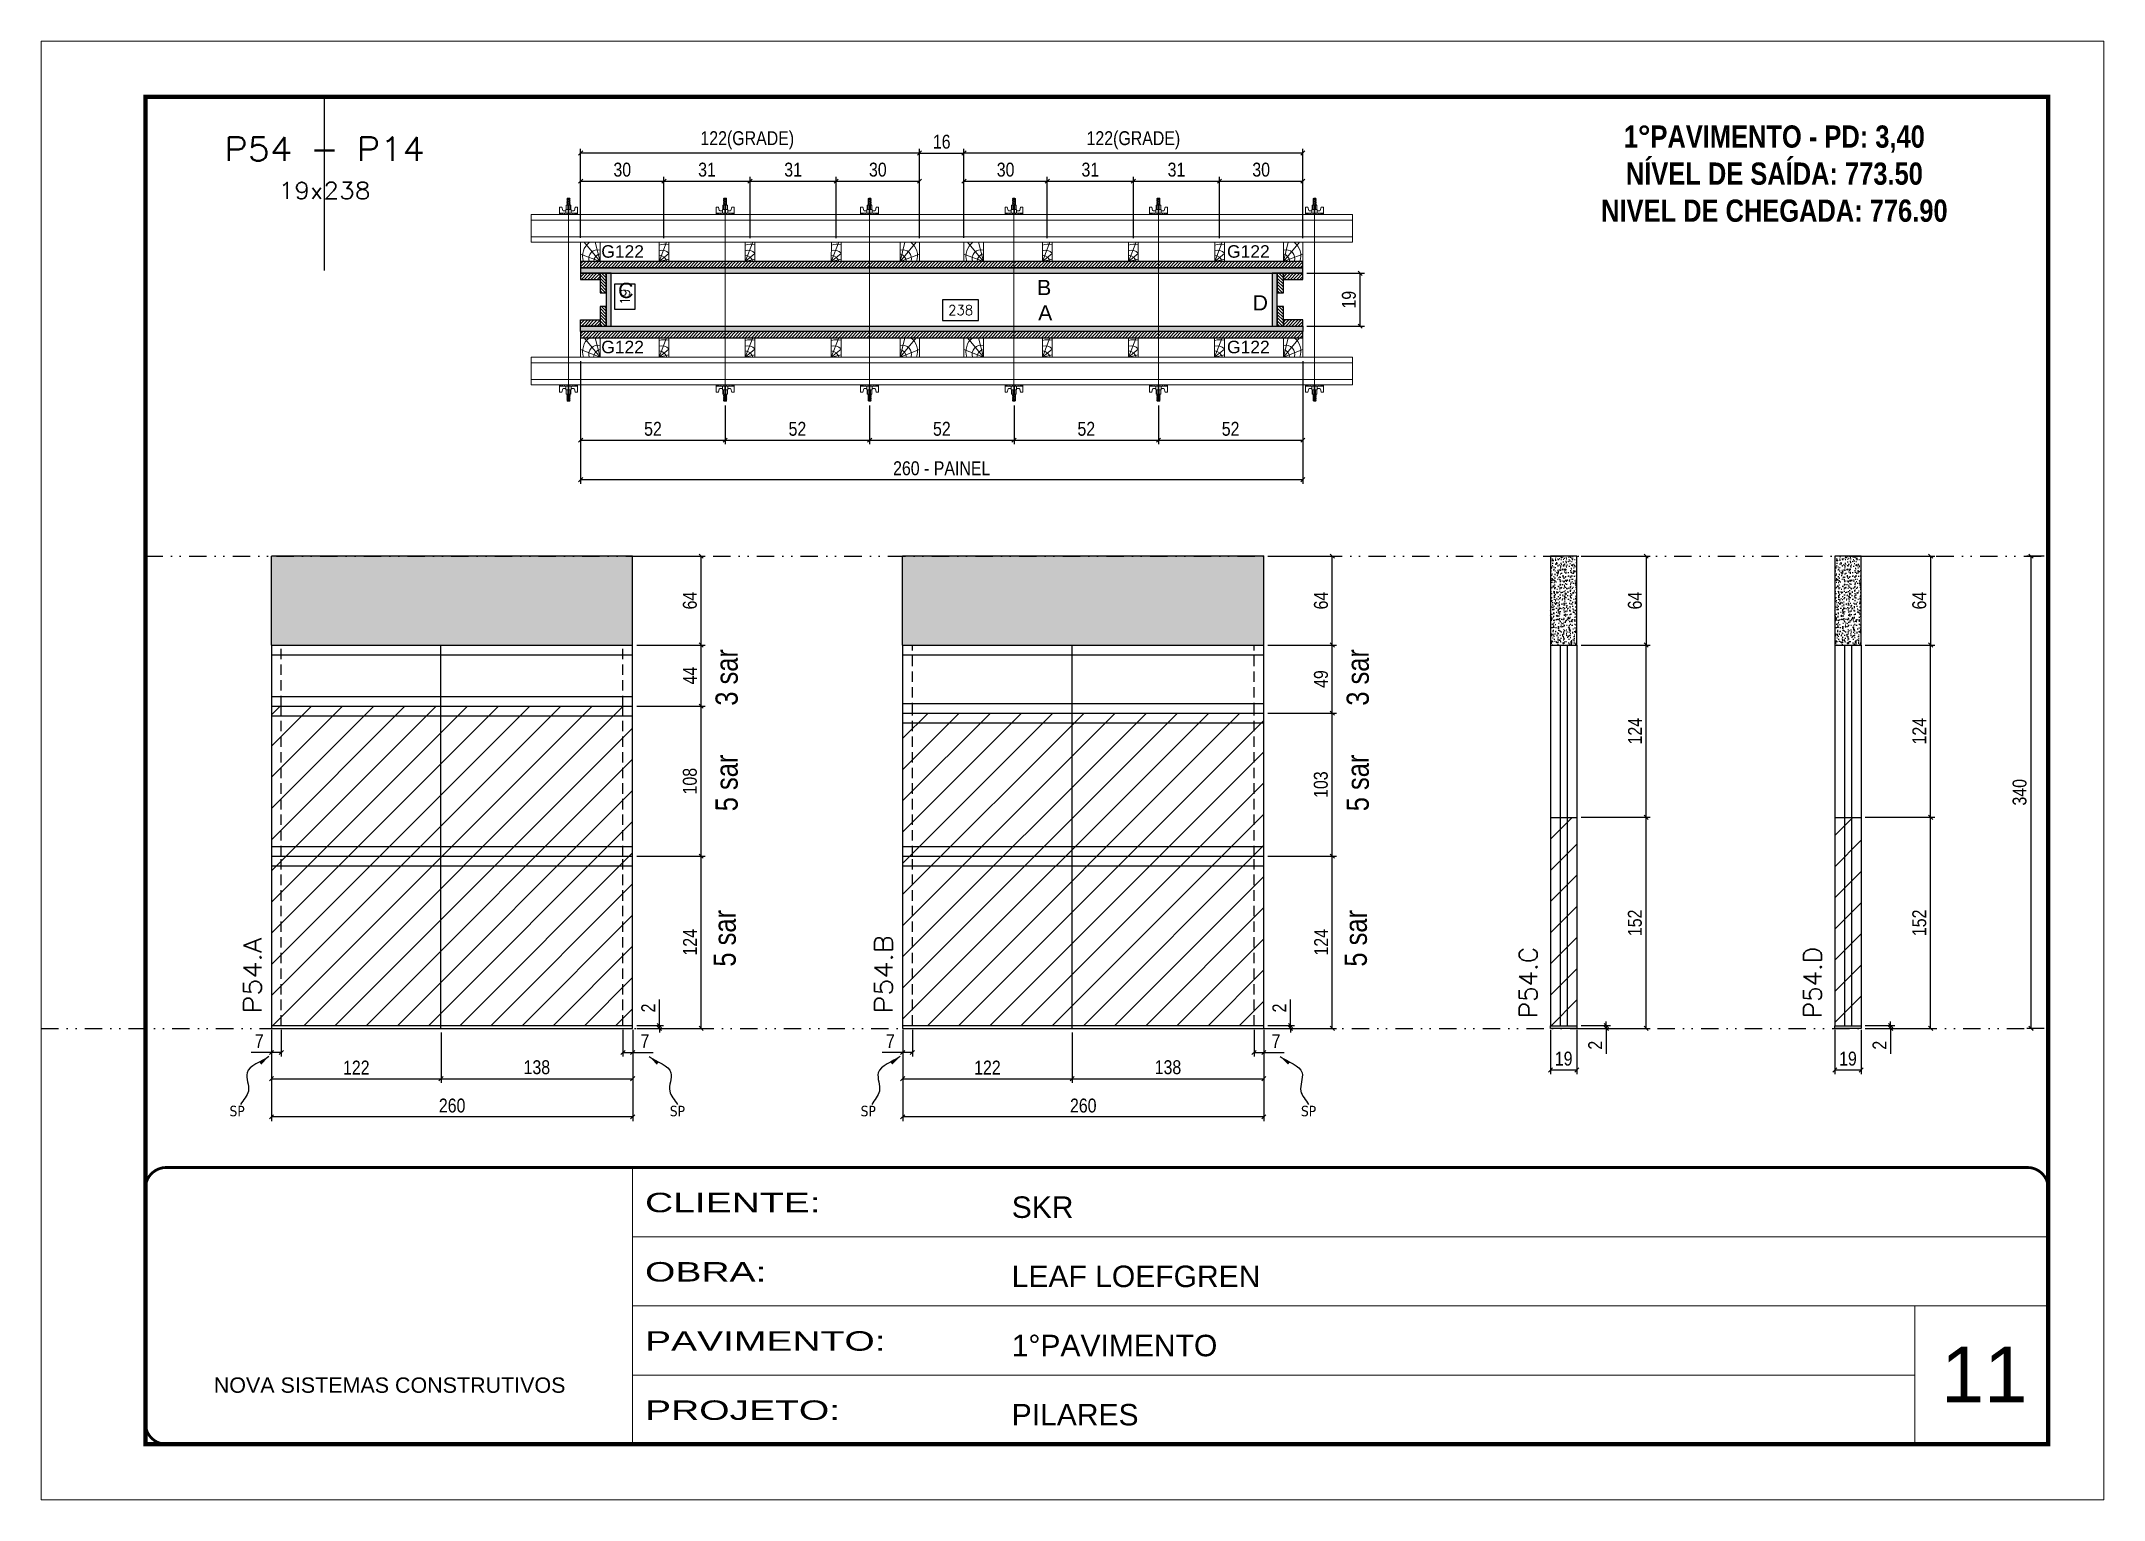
# Model space of a CAD drawing. Extents: x 14400 to 27878, y -21631 to 6985.
# Drawn here: x 17597 to 19082, y 3638 to 4688 of the extents above; entities that cross this region are included whole.
import ezdxf
from ezdxf.enums import TextEntityAlignment as Align

# ---------------------------------------------------------------- set-up
doc = ezdxf.new("R2010")
doc.units = 0
for name, pattern in [('CONTINUO', [0]), ('DASHED', [0.75, 0.5, -0.25]), ('DIVIDE2', [0.625, 0.25, -0.125, 0, -0.125, 0, -0.125]), ('HIDDEN', [0.375, 0.25, -0.125])]:
    doc.linetypes.add(name, pattern=pattern)
for name, color, linetype, lineweight in [('CARIMBO', 255, 'Continuous', 9), ('Folhas', 255, 'Continuous', 9), ('Hachura', 251, 'Continuous', 9), ('Madeira', 126, 'Continuous', 18), ('Perfil Metálico', 224, 'Continuous', 18), ('SARRAFO DE PRESSAO', 251, 'DASHED', 9), ('Texto Seção', 7, 'Continuous', 15)]:
    doc.layers.add(name, color=color, linetype=linetype, lineweight=lineweight)
for name, color, linetype in [('CHAPA', 1, 'Continuous'), ('COTA', 241, 'Continuous'), ('NOMENCLATURA', 7, 'Continuous'), ('Nível', 160, 'Continuous'), ('Painéis', 200, 'Continuous'), ('SARR_2.2x7', 40, 'Continuous'), ('SARRAFO', 251, 'Continuous'), ('Sarrafo de Pressão', 42, 'HIDDEN'), ('texto', 7, 'Continuous'), ('Texto de Titulo', 7, 'Continuous'), ('Texto Qtd Sarr', 242, 'Continuous'), ('TEXTO_GERAL', 7, 'Continuous')]:
    doc.layers.add(name, color=color, linetype=linetype)
doc.styles.add('ARIAL', font='arial.ttf')
doc.styles.add('ARIAL_NARROW', font='ARIALN.TTF', dxfattribs={"height": 0.2})
doc.styles.add('COTA TECNICA', font='techl___.ttf', dxfattribs={"height": 10})
doc.styles.add('COTA TECNICA 2X', font='techl___.ttf', dxfattribs={"height": 10})
doc.styles.add('COTA TECNICA-50', font='techl___.ttf', dxfattribs={"height": 10})
doc.styles.add('REGUA-120', font='ROMANS.shx', dxfattribs={"height": 15})
doc.styles.add('ROMANC', font='techb___.ttf', dxfattribs={"height": 2.5})
doc.styles.add('ROMANS', font='romans.shx')
doc.styles.add('SANSSERIF', font='sas_____.pfb')
doc.styles.get("Standard").update_dxf_attribs({"font": 'arial.ttf'})
doc.styles.add('Tecnologia', font='')
doc.styles.get('Tecnologia').set_extended_font_data('Forgotten Futurist')
doc.dimstyles.new('COTA PAINEL-50', dxfattribs={"dimtxt": 10, "dimasz": 3, "dimexe": 3, "dimexo": 3, "dimgap": 3, "dimtad": 1, "dimdec": 1, "dimzin": 12, "dimdsep": 46, "dimtxsty": 'COTA TECNICA-50', "dimblk1": 'OBLIQUE', "dimblk2": 'OBLIQUE', "dimsah": 1, "dimcen": 0.9, "dimclrd": 4, "dimclre": 4, "dimclrt": 240, "dimadec": 1, "dimazin": 3, "dimtfac": 1, "dimtdec": 1, "dimtmove": 0, "dimatfit": 3, "dimfxl": 1, "dimtolj": 1, "dimtzin": 12, "dimarcsym": 0})
doc.dimstyles.new('PAINEL', dxfattribs={"dimtxt": 10, "dimasz": 3, "dimexe": 3, "dimexo": 3, "dimgap": 3, "dimtad": 1, "dimdec": 1, "dimzin": 12, "dimdsep": 46, "dimtxsty": 'COTA TECNICA', "dimblk1": 'OBLIQUE', "dimblk2": 'OBLIQUE', "dimsah": 1, "dimcen": 0.9, "dimclrd": 4, "dimclre": 4, "dimclrt": 240, "dimadec": 1, "dimazin": 3, "dimtfac": 1, "dimtdec": 1, "dimtmove": 0, "dimatfit": 3, "dimfxl": 1, "dimtolj": 1, "dimtzin": 12, "dimarcsym": 0})
doc.dimstyles.new('SECAO PILAR', dxfattribs={"dimtxt": 10, "dimasz": 3, "dimexe": 3, "dimexo": 3, "dimgap": 3, "dimtad": 1, "dimdec": 1, "dimlfac": 0.5, "dimzin": 12, "dimdsep": 46, "dimtxsty": 'COTA TECNICA 2X', "dimblk1": 'OBLIQUE', "dimblk2": 'OBLIQUE', "dimsah": 1, "dimcen": 0.9, "dimclrd": 256, "dimclre": 256, "dimclrt": 256, "dimadec": 1, "dimazin": 3, "dimtfac": 1, "dimtdec": 1, "dimtmove": 0, "dimatfit": 3, "dimfxl": 1, "dimtolj": 1, "dimtzin": 12, "dimarcsym": 0})
doc.dimstyles.new('SECÇÃO 2', dxfattribs={"dimtxt": 7, "dimasz": 6, "dimexe": 0.18, "dimexo": 2, "dimgap": -4, "dimtad": 3, "dimdec": 1, "dimlfac": 0.5, "dimzin": 12, "dimdsep": 46, "dimtxsty": 'ROMANS', "dimblk": 'ARCHTICK', "dimcen": 0.09, "dimse1": 1, "dimse2": 1, "dimsd1": 1, "dimsd2": 1, "dimclrd": 180, "dimclre": 5, "dimclrt": 1, "dimadec": 0, "dimazin": 3, "dimtfac": 1, "dimtdec": 1, "dimtofl": 0, "dimtmove": 0, "dimatfit": 3, "dimldrblk": 'ARCHTICK', "dimfxl": 1, "dimtolj": 1, "dimtzin": 0, "dimarcsym": 0})
doc.dimstyles.get("Standard").update_dxf_attribs({"dimtxt": 0.18, "dimasz": 0.18, "dimexe": 0.18, "dimexo": 0.0625, "dimgap": 0.09, "dimtad": 0, "dimtih": 1, "dimtoh": 1, "dimdec": 4, "dimzin": 0, "dimdsep": 46, "dimtxsty": 'Standard', "dimcen": 0.09, "dimadec": 0, "dimazin": 0, "dimtfac": 1, "dimtdec": 4, "dimtofl": 0, "dimtmove": 0, "dimatfit": 3, "dimfxl": 1, "dimtolj": 1, "dimtzin": 0, "dimarcsym": 0})
pattern_1 = [(225, (8861.3689, -18408.8655), (1.12253202, -1.12253202), [])]

msp = doc.modelspace()

# ---------------------------------------------------------------- texts
at = {"layer": 'CARIMBO', "style": 'ARIAL'}
msp.add_text('11', height=40, dxfattribs=at).set_placement((18964.83, 3707.72))
at = {"layer": 'NOMENCLATURA', "style": 'ARIAL_NARROW'}
for s, p in [('3 sar', (18098.41, 4209.24)), ('3 sar', (18552.82, 4209.24)), ('5 sar', (18098.41, 4133.24)), ('5 sar', (18552.82, 4133.24)), ('5 sar', (18097.01, 4021.38)), ('5 sar', (18551.42, 4021.38))]:
    msp.add_text(s, height=16, rotation=90, dxfattribs=at).set_placement(p)
at = {"layer": 'NOMENCLATURA', "color": 2, "insert": (18844.81, 4653.64), "char_height": 16, "attachment_point": 2, "style": 'ROMANC'}
msp.add_mtext_dynamic_manual_height_columns('\\P1°PAVIMENTO - PD: 3,40\\PNÍVEL DE SAÍDA: 773.50\\PNIVEL DE CHEGADA: 776.90', width=432.3511, gutter_width=1, heights=[0], dxfattribs=at)
at = {"layer": 'texto', "color": 0, "char_height": 7.5, "attachment_point": 5}
for insert in [(17737.99, 3917.37), (18055.01, 3917.37), (18192.4, 3917.37), (18509.42, 3917.37)]:
    msp.add_mtext('{\\fTahoma|b0|i0|c0|p34;\\C4;SP}', dxfattribs=dict(at, insert=insert))
at = {"layer": 'Texto Seção', "style": 'REGUA-120', "width": 1.1}
for s, p in [('P54.A', (17755.51, 3987.62)), ('P54.B', (18209.93, 3987.62))]:
    msp.add_text(s, height=13, rotation=90, dxfattribs=at).set_placement(p)
at = {"layer": 'Texto Seção', "char_height": 13, "width": 370.6998, "attachment_point": 7, "rotation": 90, "style": 'REGUA-120'}
for s, insert in [('P54.C', (18674.11, 3984.27)), ('P54.D', (18878.85, 3984.27))]:
    msp.add_mtext(s, dxfattribs=dict(at, insert=insert))
at = {"layer": 'TEXTO_GERAL', "color": 0, "linetype": 'Continuous', "style": 'SANSSERIF'}
for p in [(18000.18, 4536.24), (18450.72, 4536.24), (18000.16, 4467.46), (18450.71, 4467.46)]:
    msp.add_text('G122', height=9, dxfattribs=at).set_placement(p, align=Align.MIDDLE_LEFT)
at = {"layer": 'TEXTO_GERAL', "style": 'ARIAL'}
for s, p in [('B', (18319.08, 4510.29)), ('C', (18017.83, 4508.2)), ('D', (18474.68, 4499.27)), ('A', (18319.83, 4492.06))]:
    msp.add_text(s, height=11, dxfattribs=at).set_placement(p, align=Align.MIDDLE_CENTER)

# ---------------------------------------------------------------- blocks, each defined once
blk = doc.blocks.new('9999999999')
at = {"color": 30, "linetype": 'CONTINUO'}
for p, q in [((98564.6, 34230.2), (98564.6, 34429.4)), ((98564.6, 34379.6), (99584, 34379.6)), ((98564.6, 34329.8), (99488, 34329.8)), ((99584, 34329.8), (99488, 34329.8)), ((99488, 34329.8), (99488, 34230.2)), ((98564.6, 34280), (99488, 34280))]:
    blk.add_line(p, q, dxfattribs=at)
at = {"color": 30, "linetype": 'CONTINUO', "const_width": 2}
blk.add_lwpolyline([(99584, 34230.2), (99584, 34414.4, 0.414214), (99569, 34429.4), (98229, 34429.4, 0.414214), (98214, 34414.4), (98214, 34245.2, 0.414214), (98229, 34230.2), (99584, 34230.2)], format="xyb", dxfattribs=at)
at = {"layer": 'Folhas'}
blk.add_lwpolyline([(98139, 34190.2), (99624, 34190.2), (99624, 35240.2), (98139, 35240.2)], close=True, dxfattribs=at)
at = {"layer": 'Folhas', "color": 30, "const_width": 3}
blk.add_lwpolyline([(98214, 34230.2), (99584, 34230.2), (99584, 35200.2), (98214, 35200.2)], close=True, dxfattribs=at)
at = {"color": 7, "linetype": 'Continuous', "ltscale": 5, "style": 'ARIAL'}
for s, height, p in [('SKR', 15.48, (98837.7, 34393.1)), ('LEAF LOEFGREN', 15.483, (98837.7, 34343.3)), ('1°PAVIMENTO', 15.483, (98837.7, 34293.5)), ('NOVA SISTEMAS CONSTRUTIVOS', 11.059, (98263.2, 34267.2)), ('PILARES', 15.48, (98837.7, 34243.7))]:
    blk.add_text(s, height=height, dxfattribs=at).set_placement(p)
at = {"layer": 'Folhas', "color": 7, "style": 'Tecnologia', "width": 1.5}
for s, p in [('CLIENTE:', (98573.7, 34397.2)), ('OBRA:', (98573.7, 34347.3)), ('PAVIMENTO:', (98573.7, 34297.5)), ('PROJETO:', (98573.7, 34247.7))]:
    blk.add_text(s, height=14, dxfattribs=at).set_placement(p)
blk = doc.blocks.new('*D746')
at = {"layer": 'COTA', "color": 180, "lineweight": -2, "transparency": 16777216}
for p, q in [((18024.7, 4512.6), (18009.7, 4512.6)), ((18009.7, 4512.6), (18009.7, 4494.6)), ((18024.7, 4494.6), (18024.7, 4512.6)), ((18009.7, 4494.6), (18024.7, 4494.6))]:
    blk.add_line(p, q, dxfattribs=at)
at = {"layer": 'Defpoints', "color": 0, "transparency": 16777216}
for p in [(18024.6, 4520.5), (18024.6, 4482.5), (18028.7, 4482.5)]:
    blk.add_point(p, dxfattribs=at)
at = {"layer": 'COTA', "color": 1, "transparency": 16777216, "insert": (18017.2, 4503.6), "char_height": 7, "attachment_point": 5, "rotation": 90, "style": 'ROMANS'}
blk.add_mtext('\\A1;19', dxfattribs=at)
blk = doc.blocks.new('_ArchTick')
at = {"color": 0, "linetype": 'ByBlock', "const_width": 0.15}
blk.add_lwpolyline([(-0.5, -0.5), (0.5, 0.5)], dxfattribs=at)
blk = doc.blocks.new('*D747')
at = {"layer": 'COTA', "color": 180, "lineweight": -2, "transparency": 16777216}
for p, q in [((18271.9, 4501.5), (18245.9, 4501.5)), ((18245.9, 4501.5), (18245.9, 4486.5)), ((18271.9, 4486.5), (18271.9, 4501.5)), ((18245.9, 4486.5), (18271.9, 4486.5))]:
    blk.add_line(p, q, dxfattribs=at)
at = {"layer": 'Defpoints', "color": 0, "transparency": 16777216}
for p in [(18007.3, 4482.5), (18483.3, 4482.5), (18483.3, 4482.5)]:
    blk.add_point(p, dxfattribs=at)
at = {"layer": 'COTA', "color": 1, "transparency": 16777216, "insert": (18258.9, 4494), "char_height": 7, "attachment_point": 5, "style": 'ROMANS'}
blk.add_mtext('\\A1;238', dxfattribs=at)
blk = doc.blocks.new('_Oblique')
at = {"color": 0, "linetype": 'ByBlock', "lineweight": -2}
blk.add_line((-0.5, -0.5), (0.5, 0.5), dxfattribs=at)
blk = doc.blocks.new('*D748')
at = {"layer": 'COTA', "lineweight": -2, "transparency": 16777216}
for p, q in [((17985.3, 4457.2), (17985.3, 4369)), ((18505.3, 4457.2), (18505.3, 4369)), ((17985.3, 4372), (18505.3, 4372))]:
    blk.add_line(p, q, dxfattribs=at)
at = {"layer": 'Defpoints', "color": 0, "transparency": 16777216}
for p in [(17985.3, 4460.2), (18505.3, 4460.2), (18505.3, 4372)]:
    blk.add_point(p, dxfattribs=at)
at = {"layer": 'COTA', "lineweight": -2, "transparency": 16777216, "xscale": 3, "yscale": 3, "zscale": 3, "rotation": 180}
blk.add_blockref('_Oblique', (17985.3, 4372), dxfattribs=at)
at = {"layer": 'COTA', "lineweight": -2, "transparency": 16777216, "xscale": 3, "yscale": 3, "zscale": 3}
blk.add_blockref('_Oblique', (18505.3, 4372), dxfattribs=at)
at = {"layer": 'COTA', "transparency": 16777216, "insert": (18245.3, 4380.1), "char_height": 10, "attachment_point": 5, "style": 'COTA TECNICA 2X'}
blk.add_mtext('\\A1;260 - PAINEL', dxfattribs=at)
blk = doc.blocks.new('*D749')
at = {"layer": 'COTA', "lineweight": -2, "transparency": 16777216}
for p, q in [((17985.3, 4457.1), (17985.3, 4397.4)), ((18089.4, 4425.4), (18089.4, 4397.4)), ((17985.3, 4400.4), (18089.4, 4400.4))]:
    blk.add_line(p, q, dxfattribs=at)
at = {"layer": 'Defpoints', "color": 0, "transparency": 16777216}
for p in [(17985.3, 4460.1), (18089.4, 4428.4), (18089.4, 4400.4)]:
    blk.add_point(p, dxfattribs=at)
at = {"layer": 'COTA', "lineweight": -2, "transparency": 16777216, "xscale": 3, "yscale": 3, "zscale": 3, "rotation": 180}
blk.add_blockref('_Oblique', (17985.3, 4400.4), dxfattribs=at)
at = {"layer": 'COTA', "lineweight": -2, "transparency": 16777216, "xscale": 3, "yscale": 3, "zscale": 3}
blk.add_blockref('_Oblique', (18089.4, 4400.4), dxfattribs=at)
at = {"layer": 'COTA', "transparency": 16777216, "insert": (18037.4, 4408.5), "char_height": 10, "attachment_point": 5, "style": 'COTA TECNICA 2X'}
blk.add_mtext('\\A1;52', dxfattribs=at)
blk = doc.blocks.new('C')
at = {"layer": 'Hachura', "color": 0}
for p, q in [((0, 3.22), (0, -3.22)), ((0.45, 3.22), (0, 3.22)), ((0.46, 3.16), (0, 3.16)), ((0.46, 3.05), (0, 3.05)), ((0.46, 2.88), (0, 2.88)), ((0, 2.75), (0, -1.16)), ((0.46, 2.65), (0, 2.65)), ((0.46, 2.23), (0, 2.23)), ((0.46, 1.51), (0, 1.51)), ((0.39, 0.49), (0.17, 0.49)), ((0.45, -3.23), (0.45, 3.22)), ((0.45, 3.22), (2.58, 3.22)), ((1.74, 0.97), (0.45, 0.97)), ((1.45, 0.1), (0.45, 0.1)), ((1.35, 1.94), (1.35, 0.96)), ((2.58, 2.39), (1.47, 2.09)), ((1.74, -0.97), (1.74, 0.97)), ((1.74, 0.97), (1.74, 0.84)), ((1.74, 0.97), (1.74, 0.84)), ((1.74, 0.84), (3.35, 0.84)), ((3.35, 0.45), (1.74, 0.45)), ((2.58, 3.22), (2.58, 2.39)), ((3.32, 0.84), (3.32, -0.84)), ((3.35, 0.84), (3.35, -0.84)), ((3.68, 0.45), (3.35, 0.45)), ((3.84, -0.52), (3.35, 0.45)), ((3.35, 0.06), (3.67, -0.57)), ((3.68, 0.45), (4.16, -0.52)), ((3.72, 0.5), (4.25, -0.57)), ((4.37, -0.55), (3.83, 0.53)), ((4.15, 0.45), (3.93, 0.45)), ((4.42, -0.52), (3.93, 0.45)), ((4.15, 0.45), (4.26, 0.45)), ((4.26, 0.45), (4.74, -0.52)), ((4.3, 0.5), (4.83, -0.57)), ((4.95, -0.55), (4.41, 0.53)), ((4.51, 0.45), (4.84, 0.45)), ((5, -0.52), (4.51, 0.45)), ((4.84, 0.45), (5.32, -0.52)), ((4.88, 0.5), (5.41, -0.57)), ((5.53, -0.55), (4.99, 0.53)), ((5.58, -0.52), (5.09, 0.45)), ((5.42, 0.45), (5.09, 0.45)), ((5.58, -0.52), (5.09, 0.45)), ((5.42, 0.45), (5.74, -0.19)), ((5.46, 0.5), (5.74, -0.07)), ((5.74, 0.19), (5.57, 0.53)), ((5.74, 0.32), (5.68, 0.45)), ((5.68, 0.45), (5.74, 0.45)), ((5.74, 0.45), (5.9, 0.29)), ((5.74, 0.45), (5.74, -0.52)), ((5.9, -0.36), (5.9, 0.29)), ((0.45, 0), (0, 0)), ((0.46, -1.52), (0, -1.52)), ((0.46, -2.23), (0, -2.23)), ((0.46, -2.65), (0, -2.65)), ((0.46, -2.88), (0, -2.88)), ((0.46, -3.05), (0, -3.05)), ((0.46, -3.16), (0, -3.16)), ((0, -3.22), (2.57, -3.22)), ((0.08, -0.48), (0.29, -0.48)), ((0.29, -0.48), (0.4, -0.48)), ((0.45, 0), (0.45, -0.97)), ((0.45, -0.16), (1.45, -0.16)), ((0.45, -0.65), (0.45, -0.32)), ((0.45, -3.23), (0.45, -0.65)), ((0.45, -0.97), (1.74, -0.97)), ((1.35, -1.94), (1.35, -0.97)), ((2.58, -2.39), (1.47, -2.1)), ((3.35, -0.32), (1.74, -0.32)), ((3.35, -0.84), (1.74, -0.84)), ((2.58, -3.23), (2.58, -2.39)), ((3.35, -0.07), (3.58, -0.52)), ((3.35, -0.52), (3.58, -0.52)), ((3.84, -0.52), (4.16, -0.52)), ((4.42, -0.52), (4.74, -0.52)), ((4.63, -0.52), (4.74, -0.52)), ((5, -0.52), (5.32, -0.52)), ((5.58, -0.52), (5.74, -0.52)), ((5.74, -0.52), (5.9, -0.36)), ((5.74, -0.52), (5.74, -0.52))]:
    blk.add_line(p, q, dxfattribs=at)
for centre, radius, start, end in [((1.52, 1.94), 0.161, 104.74356, 180), ((1.44, -0.03), 0.129, 272.69497, 87.30503), ((3.81, 0.39), 0.143, 25.56881, 154.43119), ((4.39, 0.39), 0.143, 25.56881, 154.43119), ((4.97, 0.39), 0.143, 25.56881, 154.43119), ((5.55, 0.39), 0.143, 25.56881, 154.43119), ((0.17, -0.37), 0.174, 221.74404, 317.85924), ((1.52, -1.94), 0.161, 180, 255.25644), ((3.71, -0.4), 0.174, 222.14076, 318.25596), ((4.29, -0.4), 0.174, 222.14076, 318.25596), ((4.87, -0.4), 0.174, 222.14076, 318.25596), ((5.45, -0.4), 0.174, 222.14076, 318.25596), ((5.61, -0.4), 0.174, 317.85924, 318.25596)]:
    blk.add_arc(centre, radius, start, end, dxfattribs=at)
blk = doc.blocks.new('*D761')
at = {"layer": 'COTA', "lineweight": -2, "transparency": 16777216}
for p, q in [((18297.4, 4425.4), (18297.4, 4397.4)), ((18401.4, 4425.4), (18401.4, 4397.4)), ((18297.4, 4400.4), (18401.4, 4400.4))]:
    blk.add_line(p, q, dxfattribs=at)
at = {"layer": 'Defpoints', "color": 0, "transparency": 16777216}
for p in [(18297.4, 4428.4), (18401.4, 4428.4), (18401.4, 4400.4)]:
    blk.add_point(p, dxfattribs=at)
at = {"layer": 'COTA', "lineweight": -2, "transparency": 16777216, "xscale": 3, "yscale": 3, "zscale": 3, "rotation": 180}
blk.add_blockref('_Oblique', (18297.4, 4400.4), dxfattribs=at)
at = {"layer": 'COTA', "lineweight": -2, "transparency": 16777216, "xscale": 3, "yscale": 3, "zscale": 3}
blk.add_blockref('_Oblique', (18401.4, 4400.4), dxfattribs=at)
at = {"layer": 'COTA', "transparency": 16777216, "insert": (18349.4, 4408.5), "char_height": 10, "attachment_point": 5, "style": 'COTA TECNICA 2X'}
blk.add_mtext('\\A1;52', dxfattribs=at)
blk = doc.blocks.new('*D750')
at = {"layer": 'COTA', "lineweight": -2, "transparency": 16777216}
for p, q in [((18508.3, 4520.5), (18549.6, 4520.5)), ((18546.6, 4482.5), (18546.6, 4520.5)), ((18508.3, 4482.5), (18549.6, 4482.5))]:
    blk.add_line(p, q, dxfattribs=at)
at = {"layer": 'Defpoints', "color": 0, "transparency": 16777216}
for p in [(18505.3, 4520.5), (18546.6, 4520.5), (18505.3, 4482.5)]:
    blk.add_point(p, dxfattribs=at)
at = {"layer": 'COTA', "lineweight": -2, "transparency": 16777216, "xscale": 3, "yscale": 3, "zscale": 3}
for p, rotation in [((18546.6, 4520.5), 90), ((18546.6, 4482.5), 270)]:
    blk.add_blockref('_Oblique', p, dxfattribs=dict(at, rotation=rotation))
at = {"layer": 'COTA', "transparency": 16777216, "insert": (18538.5, 4501.5), "char_height": 10, "attachment_point": 5, "rotation": 90, "style": 'COTA TECNICA 2X'}
blk.add_mtext('\\A1;19', dxfattribs=at)
blk = doc.blocks.new('*D751')
at = {"layer": 'COTA', "lineweight": -2, "transparency": 16777216}
for p, q in [((18089.4, 4425.4), (18089.4, 4397.4)), ((18193.4, 4425.4), (18193.4, 4397.4)), ((18089.4, 4400.4), (18193.4, 4400.4))]:
    blk.add_line(p, q, dxfattribs=at)
at = {"layer": 'Defpoints', "color": 0, "transparency": 16777216}
for p in [(18089.4, 4428.4), (18193.4, 4428.4), (18193.4, 4400.4)]:
    blk.add_point(p, dxfattribs=at)
at = {"layer": 'COTA', "lineweight": -2, "transparency": 16777216, "xscale": 3, "yscale": 3, "zscale": 3, "rotation": 180}
blk.add_blockref('_Oblique', (18089.4, 4400.4), dxfattribs=at)
at = {"layer": 'COTA', "lineweight": -2, "transparency": 16777216, "xscale": 3, "yscale": 3, "zscale": 3}
blk.add_blockref('_Oblique', (18193.4, 4400.4), dxfattribs=at)
at = {"layer": 'COTA', "transparency": 16777216, "insert": (18141.4, 4408.5), "char_height": 10, "attachment_point": 5, "style": 'COTA TECNICA 2X'}
blk.add_mtext('\\A1;52', dxfattribs=at)
blk = doc.blocks.new('PONTALETE')
at = {"layer": 'Madeira'}
for q in [(2.71, 7), (7, 5.76), (7, 1.74)]:
    blk.add_line((0, 0), q, dxfattribs=at)
blk.add_lwpolyline([(0, 0), (7, 0), (7, 7), (0, 7)], close=True, dxfattribs=at)
for centre, radius, start, end in [((2.04, 0.06), 6.23, 37.28179, 109.09128), ((1.09, 0.9), 3.19, 343.60304, 109.98471), ((-0.21, -0.78), 3.09, 14.63219, 86.0383)]:
    blk.add_arc(centre, radius, start, end, dxfattribs=at)
blk = doc.blocks.new('MEIO PONTALETE')
at = {"layer": 'Madeira'}
for q in [(2.71, 7), (3.5, 2.88), (3.5, 0.87)]:
    blk.add_line((0, 0), q, dxfattribs=at)
blk.add_lwpolyline([(0, 0), (3.5, 0), (3.5, 7), (0, 7)], close=True, dxfattribs=at)
for centre, radius, start, end in [((2.04, 0.06), 6.23, 76.44987, 109.09128), ((1.09, 0.9), 3.19, 40.90626, 109.98471), ((-0.21, -0.78), 3.09, 14.63219, 86.0383)]:
    blk.add_arc(centre, radius, start, end, dxfattribs=at)
blk = doc.blocks.new('*D742')
at = {"layer": 'COTA', "lineweight": -2, "transparency": 16777216}
for p, q in [((18261.3, 4546), (18261.3, 4589.9)), ((18321.3, 4545.9), (18321.3, 4589.9)), ((18261.3, 4586.9), (18321.3, 4586.9))]:
    blk.add_line(p, q, dxfattribs=at)
at = {"layer": 'Defpoints', "color": 0, "transparency": 16777216}
for p in [(18321.3, 4586.9), (18261.3, 4543), (18321.3, 4542.9)]:
    blk.add_point(p, dxfattribs=at)
at = {"layer": 'COTA', "lineweight": -2, "transparency": 16777216, "xscale": 3, "yscale": 3, "zscale": 3, "rotation": 180}
blk.add_blockref('_Oblique', (18261.3, 4586.9), dxfattribs=at)
at = {"layer": 'COTA', "lineweight": -2, "transparency": 16777216, "xscale": 3, "yscale": 3, "zscale": 3}
blk.add_blockref('_Oblique', (18321.3, 4586.9), dxfattribs=at)
at = {"layer": 'COTA', "transparency": 16777216, "insert": (18291.3, 4595.1), "char_height": 10, "attachment_point": 5, "style": 'COTA TECNICA 2X'}
blk.add_mtext('\\A1;30', dxfattribs=at)
blk = doc.blocks.new('*D743')
at = {"layer": 'COTA', "lineweight": -2, "transparency": 16777216}
for p, q in [((18261.3, 4546), (18261.3, 4610.1)), ((18505.3, 4607.1), (18261.3, 4607.1)), ((18505.3, 4545.9), (18505.3, 4610.1))]:
    blk.add_line(p, q, dxfattribs=at)
at = {"layer": 'Defpoints', "color": 0, "transparency": 16777216}
for p in [(18261.3, 4607.1), (18261.3, 4543), (18505.3, 4542.9)]:
    blk.add_point(p, dxfattribs=at)
at = {"layer": 'COTA', "lineweight": -2, "transparency": 16777216, "xscale": 3, "yscale": 3, "zscale": 3, "rotation": 180}
blk.add_blockref('_Oblique', (18261.3, 4607.1), dxfattribs=at)
at = {"layer": 'COTA', "lineweight": -2, "transparency": 16777216, "xscale": 3, "yscale": 3, "zscale": 3}
blk.add_blockref('_Oblique', (18505.3, 4607.1), dxfattribs=at)
at = {"layer": 'COTA', "transparency": 16777216, "insert": (18383.3, 4616.3), "char_height": 10, "attachment_point": 5, "style": 'COTA TECNICA 2X'}
blk.add_mtext('\\A1;122(GRADE)', dxfattribs=at)
blk = doc.blocks.new('*D752')
at = {"layer": 'COTA', "lineweight": -2, "transparency": 16777216}
for p, q in [((18321.3, 4545.9), (18321.3, 4589.9)), ((18383.3, 4545.9), (18383.3, 4589.9)), ((18321.3, 4586.9), (18383.3, 4586.9))]:
    blk.add_line(p, q, dxfattribs=at)
at = {"layer": 'Defpoints', "color": 0, "transparency": 16777216}
for p in [(18383.3, 4586.9), (18321.3, 4542.9), (18383.3, 4542.9)]:
    blk.add_point(p, dxfattribs=at)
at = {"layer": 'COTA', "lineweight": -2, "transparency": 16777216, "xscale": 3, "yscale": 3, "zscale": 3, "rotation": 180}
blk.add_blockref('_Oblique', (18321.3, 4586.9), dxfattribs=at)
at = {"layer": 'COTA', "lineweight": -2, "transparency": 16777216, "xscale": 3, "yscale": 3, "zscale": 3}
blk.add_blockref('_Oblique', (18383.3, 4586.9), dxfattribs=at)
at = {"layer": 'COTA', "transparency": 16777216, "insert": (18352.3, 4595.1), "char_height": 10, "attachment_point": 5, "style": 'COTA TECNICA 2X'}
blk.add_mtext('\\A1;31', dxfattribs=at)
blk = doc.blocks.new('*D753')
at = {"layer": 'COTA', "lineweight": -2, "transparency": 16777216}
for p, q in [((18383.3, 4545.9), (18383.3, 4589.9)), ((18445.3, 4545.9), (18445.3, 4589.9)), ((18383.3, 4586.9), (18445.3, 4586.9))]:
    blk.add_line(p, q, dxfattribs=at)
at = {"layer": 'Defpoints', "color": 0, "transparency": 16777216}
for p in [(18445.3, 4586.9), (18383.3, 4542.9), (18445.3, 4542.9)]:
    blk.add_point(p, dxfattribs=at)
at = {"layer": 'COTA', "lineweight": -2, "transparency": 16777216, "xscale": 3, "yscale": 3, "zscale": 3, "rotation": 180}
blk.add_blockref('_Oblique', (18383.3, 4586.9), dxfattribs=at)
at = {"layer": 'COTA', "lineweight": -2, "transparency": 16777216, "xscale": 3, "yscale": 3, "zscale": 3}
blk.add_blockref('_Oblique', (18445.3, 4586.9), dxfattribs=at)
at = {"layer": 'COTA', "transparency": 16777216, "insert": (18414.3, 4595.1), "char_height": 10, "attachment_point": 5, "style": 'COTA TECNICA 2X'}
blk.add_mtext('\\A1;31', dxfattribs=at)
blk = doc.blocks.new('*D754')
at = {"layer": 'COTA', "lineweight": -2, "transparency": 16777216}
for p, q in [((18445.3, 4545.9), (18445.3, 4589.9)), ((18505.3, 4545.9), (18505.3, 4589.9)), ((18445.3, 4586.9), (18505.3, 4586.9))]:
    blk.add_line(p, q, dxfattribs=at)
at = {"layer": 'Defpoints', "color": 0, "transparency": 16777216}
for p in [(18505.3, 4586.9), (18445.3, 4542.9), (18505.3, 4542.9)]:
    blk.add_point(p, dxfattribs=at)
at = {"layer": 'COTA', "lineweight": -2, "transparency": 16777216, "xscale": 3, "yscale": 3, "zscale": 3, "rotation": 180}
blk.add_blockref('_Oblique', (18445.3, 4586.9), dxfattribs=at)
at = {"layer": 'COTA', "lineweight": -2, "transparency": 16777216, "xscale": 3, "yscale": 3, "zscale": 3}
blk.add_blockref('_Oblique', (18505.3, 4586.9), dxfattribs=at)
at = {"layer": 'COTA', "transparency": 16777216, "insert": (18475.3, 4595.1), "char_height": 10, "attachment_point": 5, "style": 'COTA TECNICA 2X'}
blk.add_mtext('\\A1;30', dxfattribs=at)
blk = doc.blocks.new('*D744')
at = {"layer": 'COTA', "lineweight": -2, "transparency": 16777216}
for p, q in [((17985.3, 4546), (17985.3, 4589.9)), ((18045.3, 4545.9), (18045.3, 4589.9)), ((17985.3, 4586.9), (18045.3, 4586.9))]:
    blk.add_line(p, q, dxfattribs=at)
at = {"layer": 'Defpoints', "color": 0, "transparency": 16777216}
for p in [(18045.3, 4586.9), (17985.3, 4543), (18045.3, 4542.9)]:
    blk.add_point(p, dxfattribs=at)
at = {"layer": 'COTA', "lineweight": -2, "transparency": 16777216, "xscale": 3, "yscale": 3, "zscale": 3, "rotation": 180}
blk.add_blockref('_Oblique', (17985.3, 4586.9), dxfattribs=at)
at = {"layer": 'COTA', "lineweight": -2, "transparency": 16777216, "xscale": 3, "yscale": 3, "zscale": 3}
blk.add_blockref('_Oblique', (18045.3, 4586.9), dxfattribs=at)
at = {"layer": 'COTA', "transparency": 16777216, "insert": (18015.3, 4595.1), "char_height": 10, "attachment_point": 5, "style": 'COTA TECNICA 2X'}
blk.add_mtext('\\A1;30', dxfattribs=at)
blk = doc.blocks.new('*D745')
at = {"layer": 'COTA', "lineweight": -2, "transparency": 16777216}
for p, q in [((17985.3, 4546), (17985.3, 4610.1)), ((18229.3, 4607.1), (17985.3, 4607.1)), ((18229.3, 4545.9), (18229.3, 4610.1))]:
    blk.add_line(p, q, dxfattribs=at)
at = {"layer": 'Defpoints', "color": 0, "transparency": 16777216}
for p in [(17985.3, 4607.1), (17985.3, 4543), (18229.3, 4542.9)]:
    blk.add_point(p, dxfattribs=at)
at = {"layer": 'COTA', "lineweight": -2, "transparency": 16777216, "xscale": 3, "yscale": 3, "zscale": 3, "rotation": 180}
blk.add_blockref('_Oblique', (17985.3, 4607.1), dxfattribs=at)
at = {"layer": 'COTA', "lineweight": -2, "transparency": 16777216, "xscale": 3, "yscale": 3, "zscale": 3}
blk.add_blockref('_Oblique', (18229.3, 4607.1), dxfattribs=at)
at = {"layer": 'COTA', "transparency": 16777216, "insert": (18105.3, 4616.3), "char_height": 10, "attachment_point": 5, "style": 'COTA TECNICA 2X'}
blk.add_mtext('\\A1;122(GRADE)', dxfattribs=at)
blk = doc.blocks.new('*D755')
at = {"layer": 'COTA', "lineweight": -2, "transparency": 16777216}
for p, q in [((18045.3, 4545.9), (18045.3, 4589.9)), ((18107.3, 4545.9), (18107.3, 4589.9)), ((18045.3, 4586.9), (18107.3, 4586.9))]:
    blk.add_line(p, q, dxfattribs=at)
at = {"layer": 'Defpoints', "color": 0, "transparency": 16777216}
for p in [(18107.3, 4586.9), (18045.3, 4542.9), (18107.3, 4542.9)]:
    blk.add_point(p, dxfattribs=at)
at = {"layer": 'COTA', "lineweight": -2, "transparency": 16777216, "xscale": 3, "yscale": 3, "zscale": 3, "rotation": 180}
blk.add_blockref('_Oblique', (18045.3, 4586.9), dxfattribs=at)
at = {"layer": 'COTA', "lineweight": -2, "transparency": 16777216, "xscale": 3, "yscale": 3, "zscale": 3}
blk.add_blockref('_Oblique', (18107.3, 4586.9), dxfattribs=at)
at = {"layer": 'COTA', "transparency": 16777216, "insert": (18076.3, 4595.1), "char_height": 10, "attachment_point": 5, "style": 'COTA TECNICA 2X'}
blk.add_mtext('\\A1;31', dxfattribs=at)
blk = doc.blocks.new('*D756')
at = {"layer": 'COTA', "lineweight": -2, "transparency": 16777216}
for p, q in [((18107.3, 4545.9), (18107.3, 4589.9)), ((18169.3, 4545.9), (18169.3, 4589.9)), ((18107.3, 4586.9), (18169.3, 4586.9))]:
    blk.add_line(p, q, dxfattribs=at)
at = {"layer": 'Defpoints', "color": 0, "transparency": 16777216}
for p in [(18169.3, 4586.9), (18107.3, 4542.9), (18169.3, 4542.9)]:
    blk.add_point(p, dxfattribs=at)
at = {"layer": 'COTA', "lineweight": -2, "transparency": 16777216, "xscale": 3, "yscale": 3, "zscale": 3, "rotation": 180}
blk.add_blockref('_Oblique', (18107.3, 4586.9), dxfattribs=at)
at = {"layer": 'COTA', "lineweight": -2, "transparency": 16777216, "xscale": 3, "yscale": 3, "zscale": 3}
blk.add_blockref('_Oblique', (18169.3, 4586.9), dxfattribs=at)
at = {"layer": 'COTA', "transparency": 16777216, "insert": (18138.3, 4595.1), "char_height": 10, "attachment_point": 5, "style": 'COTA TECNICA 2X'}
blk.add_mtext('\\A1;31', dxfattribs=at)
blk = doc.blocks.new('*D757')
at = {"layer": 'COTA', "lineweight": -2, "transparency": 16777216}
for p, q in [((18169.3, 4545.9), (18169.3, 4589.9)), ((18229.3, 4545.9), (18229.3, 4589.9)), ((18169.3, 4586.9), (18229.3, 4586.9))]:
    blk.add_line(p, q, dxfattribs=at)
at = {"layer": 'Defpoints', "color": 0, "transparency": 16777216}
for p in [(18229.3, 4586.9), (18169.3, 4542.9), (18229.3, 4542.9)]:
    blk.add_point(p, dxfattribs=at)
at = {"layer": 'COTA', "lineweight": -2, "transparency": 16777216, "xscale": 3, "yscale": 3, "zscale": 3, "rotation": 180}
blk.add_blockref('_Oblique', (18169.3, 4586.9), dxfattribs=at)
at = {"layer": 'COTA', "lineweight": -2, "transparency": 16777216, "xscale": 3, "yscale": 3, "zscale": 3}
blk.add_blockref('_Oblique', (18229.3, 4586.9), dxfattribs=at)
at = {"layer": 'COTA', "transparency": 16777216, "insert": (18199.3, 4595.1), "char_height": 10, "attachment_point": 5, "style": 'COTA TECNICA 2X'}
blk.add_mtext('\\A1;30', dxfattribs=at)
blk = doc.blocks.new('*D758')
at = {"layer": 'COTA', "lineweight": -2, "transparency": 16777216}
for p, q in [((18229.3, 4545.9), (18229.3, 4610.1)), ((18229.3, 4607.1), (18261.3, 4607.1)), ((18261.3, 4546), (18261.3, 4610.1))]:
    blk.add_line(p, q, dxfattribs=at)
at = {"layer": 'Defpoints', "color": 0, "transparency": 16777216}
for p in [(18261.3, 4607.1), (18229.3, 4542.9), (18261.3, 4543)]:
    blk.add_point(p, dxfattribs=at)
at = {"layer": 'COTA', "lineweight": -2, "transparency": 16777216, "xscale": 3, "yscale": 3, "zscale": 3, "rotation": 180}
blk.add_blockref('_Oblique', (18229.3, 4607.1), dxfattribs=at)
at = {"layer": 'COTA', "lineweight": -2, "transparency": 16777216, "xscale": 3, "yscale": 3, "zscale": 3}
blk.add_blockref('_Oblique', (18261.3, 4607.1), dxfattribs=at)
at = {"layer": 'COTA', "transparency": 16777216, "insert": (18245.3, 4615.2), "char_height": 10, "attachment_point": 5, "style": 'COTA TECNICA 2X'}
blk.add_mtext('\\A1;16', dxfattribs=at)
blk = doc.blocks.new('*D759')
at = {"layer": 'COTA', "lineweight": -2, "transparency": 16777216}
for p, q in [((18505.3, 4457.2), (18505.3, 4397.4)), ((18401.4, 4425.4), (18401.4, 4397.4)), ((18401.4, 4400.4), (18505.3, 4400.4))]:
    blk.add_line(p, q, dxfattribs=at)
at = {"layer": 'Defpoints', "color": 0, "transparency": 16777216}
for p in [(18505.3, 4460.2), (18401.4, 4428.4), (18505.3, 4400.4)]:
    blk.add_point(p, dxfattribs=at)
at = {"layer": 'COTA', "lineweight": -2, "transparency": 16777216, "xscale": 3, "yscale": 3, "zscale": 3, "rotation": 180}
blk.add_blockref('_Oblique', (18401.4, 4400.4), dxfattribs=at)
at = {"layer": 'COTA', "lineweight": -2, "transparency": 16777216, "xscale": 3, "yscale": 3, "zscale": 3}
blk.add_blockref('_Oblique', (18505.3, 4400.4), dxfattribs=at)
at = {"layer": 'COTA', "transparency": 16777216, "insert": (18453.3, 4408.5), "char_height": 10, "attachment_point": 5, "style": 'COTA TECNICA 2X'}
blk.add_mtext('\\A1;52', dxfattribs=at)
blk = doc.blocks.new('*D760')
at = {"layer": 'COTA', "lineweight": -2, "transparency": 16777216}
for p, q in [((18193.4, 4425.4), (18193.4, 4397.4)), ((18297.4, 4425.4), (18297.4, 4397.4)), ((18193.4, 4400.4), (18297.4, 4400.4))]:
    blk.add_line(p, q, dxfattribs=at)
at = {"layer": 'Defpoints', "color": 0, "transparency": 16777216}
for p in [(18193.4, 4428.4), (18297.4, 4428.4), (18297.4, 4400.4)]:
    blk.add_point(p, dxfattribs=at)
at = {"layer": 'COTA', "lineweight": -2, "transparency": 16777216, "xscale": 3, "yscale": 3, "zscale": 3, "rotation": 180}
blk.add_blockref('_Oblique', (18193.4, 4400.4), dxfattribs=at)
at = {"layer": 'COTA', "lineweight": -2, "transparency": 16777216, "xscale": 3, "yscale": 3, "zscale": 3}
blk.add_blockref('_Oblique', (18297.4, 4400.4), dxfattribs=at)
at = {"layer": 'COTA', "transparency": 16777216, "insert": (18245.4, 4408.5), "char_height": 10, "attachment_point": 5, "style": 'COTA TECNICA 2X'}
blk.add_mtext('\\A1;52', dxfattribs=at)
blk = doc.blocks.new('*D762')
at = {"layer": 'COTA', "color": 4, "lineweight": -2, "transparency": 16777216}
for p, q in [((17762.8, 3975.9), (17762.8, 3910.2)), ((18022.8, 3975.9), (18022.8, 3910.2)), ((18022.8, 3913.2), (17762.8, 3913.2))]:
    blk.add_line(p, q, dxfattribs=at)
at = {"layer": 'Defpoints', "color": 0, "transparency": 16777216}
for p in [(17762.8, 3978.9), (18022.8, 3978.9), (17762.8, 3913.2)]:
    blk.add_point(p, dxfattribs=at)
at = {"layer": 'COTA', "color": 4, "lineweight": -2, "transparency": 16777216, "xscale": 3, "yscale": 3, "zscale": 3, "rotation": 180}
blk.add_blockref('_Oblique', (17762.8, 3913.2), dxfattribs=at)
at = {"layer": 'COTA', "color": 4, "lineweight": -2, "transparency": 16777216, "xscale": 3, "yscale": 3, "zscale": 3}
blk.add_blockref('_Oblique', (18022.8, 3913.2), dxfattribs=at)
at = {"layer": 'COTA', "color": 240, "transparency": 16777216, "insert": (17892.8, 3921.3), "char_height": 10, "attachment_point": 5, "style": 'COTA TECNICA'}
blk.add_mtext('\\A1;260', dxfattribs=at)
blk = doc.blocks.new('*D763')
at = {"layer": 'COTA', "color": 4, "lineweight": -2, "transparency": 16777216}
for p, q in [((18015.8, 3975.9), (18015.8, 3956.6)), ((18022.8, 3973.9), (18022.8, 3956.6)), ((18015.8, 3959.6), (18022.8, 3959.6)), ((18022.8, 3959.6), (18037.5, 3959.6))]:
    blk.add_line(p, q, dxfattribs=at)
at = {"layer": 'Defpoints', "color": 0, "transparency": 16777216}
for p in [(18015.8, 3978.9), (18022.8, 3976.9), (18022.8, 3959.6)]:
    blk.add_point(p, dxfattribs=at)
at = {"layer": 'COTA', "color": 4, "lineweight": -2, "transparency": 16777216, "xscale": 3, "yscale": 3, "zscale": 3, "rotation": 180}
blk.add_blockref('_Oblique', (18015.8, 3959.6), dxfattribs=at)
at = {"layer": 'COTA', "color": 4, "lineweight": -2, "transparency": 16777216, "xscale": 3, "yscale": 3, "zscale": 3}
blk.add_blockref('_Oblique', (18022.8, 3959.6), dxfattribs=at)
at = {"layer": 'COTA', "color": 240, "transparency": 16777216, "insert": (18031.6, 3967.7), "char_height": 10, "attachment_point": 5, "style": 'COTA TECNICA-50'}
blk.add_mtext('\\A1;7', dxfattribs=at)
blk = doc.blocks.new('*D764')
at = {"layer": 'COTA', "color": 4, "lineweight": -2, "transparency": 16777216}
for p, q in [((17762.8, 3973.9), (17762.8, 3956.6)), ((17769.8, 3975.9), (17769.8, 3956.6)), ((17762.8, 3959.6), (17748, 3959.6)), ((17769.8, 3959.6), (17762.8, 3959.6))]:
    blk.add_line(p, q, dxfattribs=at)
at = {"layer": 'Defpoints', "color": 0, "transparency": 16777216}
for p in [(17762.8, 3976.9), (17769.8, 3978.9), (17762.8, 3959.6)]:
    blk.add_point(p, dxfattribs=at)
at = {"layer": 'COTA', "color": 4, "lineweight": -2, "transparency": 16777216, "xscale": 3, "yscale": 3, "zscale": 3, "rotation": 180}
blk.add_blockref('_Oblique', (17762.8, 3959.6), dxfattribs=at)
at = {"layer": 'COTA', "color": 4, "lineweight": -2, "transparency": 16777216, "xscale": 3, "yscale": 3, "zscale": 3}
blk.add_blockref('_Oblique', (17769.8, 3959.6), dxfattribs=at)
at = {"layer": 'COTA', "color": 240, "transparency": 16777216, "insert": (17753.9, 3967.7), "char_height": 10, "attachment_point": 5, "style": 'COTA TECNICA-50'}
blk.add_mtext('\\A1;7', dxfattribs=at)
blk = doc.blocks.new('*D765')
at = {"layer": 'COTA', "color": 4, "lineweight": -2, "transparency": 16777216}
for p, q in [((18042, 3978.9), (18042, 3997.7)), ((18025.8, 3978.9), (18045, 3978.9)), ((18025.8, 3976.9), (18045, 3976.9)), ((18042, 3976.9), (18042, 3978.9)), ((18042, 3976.9), (18042, 3973.9))]:
    blk.add_line(p, q, dxfattribs=at)
at = {"layer": 'Defpoints', "color": 0, "transparency": 16777216}
for p in [(18022.8, 3978.9), (18022.8, 3976.9), (18042, 3976.9)]:
    blk.add_point(p, dxfattribs=at)
at = {"layer": 'COTA', "color": 4, "lineweight": -2, "transparency": 16777216, "xscale": 3, "yscale": 3, "zscale": 3}
for p, rotation in [((18042, 3978.9), 270), ((18042, 3976.9), 90)]:
    blk.add_blockref('_Oblique', p, dxfattribs=dict(at, rotation=rotation))
at = {"layer": 'COTA', "color": 240, "transparency": 16777216, "insert": (18034, 3991.6), "char_height": 10, "attachment_point": 5, "rotation": 90, "style": 'COTA TECNICA-50'}
blk.add_mtext('\\A1;2', dxfattribs=at)
blk = doc.blocks.new('*D771')
at = {"layer": 'COTA', "color": 4, "lineweight": -2, "transparency": 16777216}
for p, q in [((18025.8, 4316.9), (18075.1, 4316.9)), ((18072.1, 4252.9), (18072.1, 4316.9)), ((18025.8, 4252.9), (18075.1, 4252.9))]:
    blk.add_line(p, q, dxfattribs=at)
at = {"layer": 'Defpoints', "color": 0, "transparency": 16777216}
for p in [(18022.8, 4316.9), (18072.1, 4316.9), (18022.8, 4252.9)]:
    blk.add_point(p, dxfattribs=at)
at = {"layer": 'COTA', "color": 4, "lineweight": -2, "transparency": 16777216, "xscale": 3, "yscale": 3, "zscale": 3}
for p, rotation in [((18072.1, 4316.9), 90), ((18072.1, 4252.9), 270)]:
    blk.add_blockref('_Oblique', p, dxfattribs=dict(at, rotation=rotation))
at = {"layer": 'COTA', "color": 240, "transparency": 16777216, "insert": (18064, 4284.9), "char_height": 10, "attachment_point": 5, "rotation": 90, "style": 'COTA TECNICA-50'}
blk.add_mtext('\\A1;64', dxfattribs=at)
blk = doc.blocks.new('*D766')
at = {"layer": 'COTA', "color": 4, "lineweight": -2, "transparency": 16777216}
for p, q in [((18025.8, 4208.9), (18075.1, 4208.9)), ((18072.1, 4100.9), (18072.1, 4208.9)), ((18025.8, 4100.9), (18075.1, 4100.9))]:
    blk.add_line(p, q, dxfattribs=at)
at = {"layer": 'Defpoints', "color": 0, "transparency": 16777216}
for p in [(18022.8, 4208.9), (18072.1, 4208.9), (18022.8, 4100.9)]:
    blk.add_point(p, dxfattribs=at)
at = {"layer": 'COTA', "color": 4, "lineweight": -2, "transparency": 16777216, "xscale": 3, "yscale": 3, "zscale": 3}
for p, rotation in [((18072.1, 4208.9), 90), ((18072.1, 4100.9), 270)]:
    blk.add_blockref('_Oblique', p, dxfattribs=dict(at, rotation=rotation))
at = {"layer": 'COTA', "color": 240, "transparency": 16777216, "insert": (18064, 4154.9), "char_height": 10, "attachment_point": 5, "rotation": 90, "style": 'COTA TECNICA-50'}
blk.add_mtext('\\A1;108', dxfattribs=at)
blk = doc.blocks.new('*D772')
at = {"layer": 'COTA', "color": 4, "linetype": 'ByBlock', "lineweight": -2, "transparency": 16777216}
for p, q in [((18025.8, 4100.9), (18075.1, 4100.9)), ((18072.1, 3976.9), (18072.1, 4100.9)), ((18025.8, 3976.9), (18075.1, 3976.9))]:
    blk.add_line(p, q, dxfattribs=at)
at = {"layer": 'Defpoints', "color": 0, "linetype": 'ByBlock', "transparency": 16777216}
for p in [(18022.8, 4100.9), (18072.1, 4100.9), (18022.8, 3976.9)]:
    blk.add_point(p, dxfattribs=at)
at = {"layer": 'COTA', "color": 4, "linetype": 'ByBlock', "lineweight": -2, "transparency": 16777216, "xscale": 3, "yscale": 3, "zscale": 3}
for p, rotation in [((18072.1, 4100.9), 90), ((18072.1, 3976.9), 270)]:
    blk.add_blockref('_Oblique', p, dxfattribs=dict(at, rotation=rotation))
at = {"layer": 'COTA', "color": 240, "linetype": 'ByBlock', "transparency": 16777216, "insert": (18064.1, 4038.9), "char_height": 10, "attachment_point": 5, "rotation": 90, "style": 'COTA TECNICA'}
blk.add_mtext('\\A1;124', dxfattribs=at)
blk = doc.blocks.new('*D773')
at = {"layer": 'COTA', "color": 4, "linetype": 'ByBlock', "lineweight": -2, "transparency": 16777216}
for p, q in [((18025.8, 4100.9), (18075.1, 4100.9)), ((18072.1, 3976.9), (18072.1, 4100.9)), ((18025.8, 3976.9), (18075.1, 3976.9))]:
    blk.add_line(p, q, dxfattribs=at)
at = {"layer": 'Defpoints', "color": 0, "linetype": 'ByBlock', "transparency": 16777216}
for p in [(18022.8, 4100.9), (18072.1, 4100.9), (18022.8, 3976.9)]:
    blk.add_point(p, dxfattribs=at)
at = {"layer": 'COTA', "color": 4, "linetype": 'ByBlock', "lineweight": -2, "transparency": 16777216, "xscale": 3, "yscale": 3, "zscale": 3}
for p, rotation in [((18072.1, 4100.9), 90), ((18072.1, 3976.9), 270)]:
    blk.add_blockref('_Oblique', p, dxfattribs=dict(at, rotation=rotation))
at = {"layer": 'COTA', "color": 240, "linetype": 'ByBlock', "transparency": 16777216, "insert": (18064.1, 4038.9), "char_height": 10, "attachment_point": 5, "rotation": 90, "style": 'COTA TECNICA'}
blk.add_mtext('\\A1;124', dxfattribs=at)
blk = doc.blocks.new('*D774')
at = {"layer": 'COTA', "color": 4, "lineweight": -2, "transparency": 16777216}
for p, q in [((17884.8, 3973.9), (17884.8, 3937.7)), ((18022.8, 3973.9), (18022.8, 3937.7)), ((17884.8, 3940.7), (18022.8, 3940.7))]:
    blk.add_line(p, q, dxfattribs=at)
at = {"layer": 'Defpoints', "color": 0, "transparency": 16777216}
for p in [(17884.8, 3976.9), (18022.8, 3976.9), (18022.8, 3940.7)]:
    blk.add_point(p, dxfattribs=at)
at = {"layer": 'COTA', "color": 4, "lineweight": -2, "transparency": 16777216, "xscale": 3, "yscale": 3, "zscale": 3, "rotation": 180}
blk.add_blockref('_Oblique', (17884.8, 3940.7), dxfattribs=at)
at = {"layer": 'COTA', "color": 4, "lineweight": -2, "transparency": 16777216, "xscale": 3, "yscale": 3, "zscale": 3}
blk.add_blockref('_Oblique', (18022.8, 3940.7), dxfattribs=at)
at = {"layer": 'COTA', "color": 240, "transparency": 16777216, "insert": (17953.8, 3948.9), "char_height": 10, "attachment_point": 5, "style": 'COTA TECNICA'}
blk.add_mtext('\\A1;138', dxfattribs=at)
blk = doc.blocks.new('*D775')
at = {"layer": 'COTA', "color": 4, "lineweight": -2, "transparency": 16777216}
for p, q in [((17762.8, 3973.9), (17762.8, 3937.7)), ((17884.8, 3973.9), (17884.8, 3937.7)), ((17762.8, 3940.7), (17884.8, 3940.7))]:
    blk.add_line(p, q, dxfattribs=at)
at = {"layer": 'Defpoints', "color": 0, "transparency": 16777216}
for p in [(17762.8, 3976.9), (17884.8, 3976.9), (17884.8, 3940.7)]:
    blk.add_point(p, dxfattribs=at)
at = {"layer": 'COTA', "color": 4, "lineweight": -2, "transparency": 16777216, "xscale": 3, "yscale": 3, "zscale": 3, "rotation": 180}
blk.add_blockref('_Oblique', (17762.8, 3940.7), dxfattribs=at)
at = {"layer": 'COTA', "color": 4, "lineweight": -2, "transparency": 16777216, "xscale": 3, "yscale": 3, "zscale": 3}
blk.add_blockref('_Oblique', (17884.8, 3940.7), dxfattribs=at)
at = {"layer": 'COTA', "color": 240, "transparency": 16777216, "insert": (17823.8, 3948.7), "char_height": 10, "attachment_point": 5, "style": 'COTA TECNICA'}
blk.add_mtext('\\A1;122', dxfattribs=at)
blk = doc.blocks.new('*D767')
at = {"layer": 'COTA', "color": 4, "lineweight": -2, "transparency": 16777216}
for p, q in [((18683.6, 3975.9), (18683.6, 3944)), ((18702.6, 3975.9), (18702.6, 3944)), ((18683.6, 3947), (18702.6, 3947))]:
    blk.add_line(p, q, dxfattribs=at)
at = {"layer": 'Defpoints', "color": 0, "transparency": 16777216}
for p in [(18683.6, 3978.9), (18702.6, 3978.9), (18702.6, 3947)]:
    blk.add_point(p, dxfattribs=at)
at = {"layer": 'COTA', "color": 4, "lineweight": -2, "transparency": 16777216, "xscale": 3, "yscale": 3, "zscale": 3, "rotation": 180}
blk.add_blockref('_Oblique', (18683.6, 3947), dxfattribs=at)
at = {"layer": 'COTA', "color": 4, "lineweight": -2, "transparency": 16777216, "xscale": 3, "yscale": 3, "zscale": 3}
blk.add_blockref('_Oblique', (18702.6, 3947), dxfattribs=at)
at = {"layer": 'COTA', "color": 240, "transparency": 16777216, "insert": (18693.1, 3955.1), "char_height": 10, "attachment_point": 5, "style": 'COTA TECNICA'}
blk.add_mtext('\\A1;19', dxfattribs=at)
blk = doc.blocks.new('*D768')
at = {"layer": 'COTA', "color": 4, "lineweight": -2, "transparency": 16777216}
for p, q in [((18723.8, 3978.9), (18723.8, 3981.9)), ((18705.6, 3978.9), (18726.8, 3978.9)), ((18705.6, 3976.9), (18726.8, 3976.9)), ((18723.8, 3978.9), (18723.8, 3976.9)), ((18723.8, 3976.9), (18723.8, 3958.7))]:
    blk.add_line(p, q, dxfattribs=at)
at = {"layer": 'Defpoints', "color": 0, "transparency": 16777216}
for p in [(18702.6, 3978.9), (18702.6, 3976.9), (18723.8, 3978.9)]:
    blk.add_point(p, dxfattribs=at)
at = {"layer": 'COTA', "color": 4, "lineweight": -2, "transparency": 16777216, "xscale": 3, "yscale": 3, "zscale": 3}
for p, rotation in [((18723.8, 3978.9), 270), ((18723.8, 3976.9), 90)]:
    blk.add_blockref('_Oblique', p, dxfattribs=dict(at, rotation=rotation))
at = {"layer": 'COTA', "color": 240, "transparency": 16777216, "insert": (18715.8, 3964.8), "char_height": 10, "attachment_point": 5, "rotation": 90, "style": 'COTA TECNICA-50'}
blk.add_mtext('\\A1;2', dxfattribs=at)
blk = doc.blocks.new('*D776')
at = {"layer": 'COTA', "color": 4, "linetype": 'ByBlock', "lineweight": -2, "transparency": 16777216}
for p, q in [((18705.6, 4316.9), (18755.5, 4316.9)), ((18752.5, 4316.9), (18752.5, 4252.9)), ((18705.6, 4252.9), (18755.5, 4252.9))]:
    blk.add_line(p, q, dxfattribs=at)
at = {"layer": 'Defpoints', "color": 0, "linetype": 'ByBlock', "transparency": 16777216}
for p in [(18702.6, 4316.9), (18702.6, 4252.9), (18752.5, 4252.9)]:
    blk.add_point(p, dxfattribs=at)
at = {"layer": 'COTA', "color": 4, "linetype": 'ByBlock', "lineweight": -2, "transparency": 16777216, "xscale": 3, "yscale": 3, "zscale": 3}
for p, rotation in [((18752.5, 4316.9), 90), ((18752.5, 4252.9), 270)]:
    blk.add_blockref('_Oblique', p, dxfattribs=dict(at, rotation=rotation))
at = {"layer": 'COTA', "color": 240, "linetype": 'ByBlock', "transparency": 16777216, "insert": (18744.4, 4284.9), "char_height": 10, "attachment_point": 5, "rotation": 90, "style": 'COTA TECNICA'}
blk.add_mtext('\\A1;64', dxfattribs=at)
blk = doc.blocks.new('*D769')
at = {"layer": 'COTA', "color": 4, "lineweight": -2, "transparency": 16777216}
for p, q in [((18888.3, 3975.9), (18888.3, 3944)), ((18907.3, 3975.9), (18907.3, 3944)), ((18888.3, 3947), (18907.3, 3947))]:
    blk.add_line(p, q, dxfattribs=at)
at = {"layer": 'Defpoints', "color": 0, "transparency": 16777216}
for p in [(18888.3, 3978.9), (18907.3, 3978.9), (18907.3, 3947)]:
    blk.add_point(p, dxfattribs=at)
at = {"layer": 'COTA', "color": 4, "lineweight": -2, "transparency": 16777216, "xscale": 3, "yscale": 3, "zscale": 3, "rotation": 180}
blk.add_blockref('_Oblique', (18888.3, 3947), dxfattribs=at)
at = {"layer": 'COTA', "color": 4, "lineweight": -2, "transparency": 16777216, "xscale": 3, "yscale": 3, "zscale": 3}
blk.add_blockref('_Oblique', (18907.3, 3947), dxfattribs=at)
at = {"layer": 'COTA', "color": 240, "transparency": 16777216, "insert": (18897.8, 3955.1), "char_height": 10, "attachment_point": 5, "style": 'COTA TECNICA'}
blk.add_mtext('\\A1;19', dxfattribs=at)
blk = doc.blocks.new('*D770')
at = {"layer": 'COTA', "color": 4, "lineweight": -2, "transparency": 16777216}
for p, q in [((18928.5, 3978.9), (18928.5, 3981.9)), ((18910.3, 3978.9), (18931.5, 3978.9)), ((18910.3, 3976.9), (18931.5, 3976.9)), ((18928.5, 3978.9), (18928.5, 3976.9)), ((18928.5, 3976.9), (18928.5, 3958.7))]:
    blk.add_line(p, q, dxfattribs=at)
at = {"layer": 'Defpoints', "color": 0, "transparency": 16777216}
for p in [(18907.3, 3978.9), (18907.3, 3976.9), (18928.5, 3978.9)]:
    blk.add_point(p, dxfattribs=at)
at = {"layer": 'COTA', "color": 4, "lineweight": -2, "transparency": 16777216, "xscale": 3, "yscale": 3, "zscale": 3}
for p, rotation in [((18928.5, 3978.9), 270), ((18928.5, 3976.9), 90)]:
    blk.add_blockref('_Oblique', p, dxfattribs=dict(at, rotation=rotation))
at = {"layer": 'COTA', "color": 240, "transparency": 16777216, "insert": (18920.5, 3964.8), "char_height": 10, "attachment_point": 5, "rotation": 90, "style": 'COTA TECNICA-50'}
blk.add_mtext('\\A1;2', dxfattribs=at)
blk = doc.blocks.new('*D777')
at = {"layer": 'COTA', "color": 4, "linetype": 'ByBlock', "lineweight": -2, "transparency": 16777216}
for p, q in [((18910.3, 4316.9), (18960.3, 4316.9)), ((18957.3, 4316.9), (18957.3, 4252.9)), ((18910.3, 4252.9), (18960.3, 4252.9))]:
    blk.add_line(p, q, dxfattribs=at)
at = {"layer": 'Defpoints', "color": 0, "linetype": 'ByBlock', "transparency": 16777216}
for p in [(18907.3, 4316.9), (18907.3, 4252.9), (18957.3, 4252.9)]:
    blk.add_point(p, dxfattribs=at)
at = {"layer": 'COTA', "color": 4, "linetype": 'ByBlock', "lineweight": -2, "transparency": 16777216, "xscale": 3, "yscale": 3, "zscale": 3}
for p, rotation in [((18957.3, 4316.9), 90), ((18957.3, 4252.9), 270)]:
    blk.add_blockref('_Oblique', p, dxfattribs=dict(at, rotation=rotation))
at = {"layer": 'COTA', "color": 240, "linetype": 'ByBlock', "transparency": 16777216, "insert": (18949.2, 4284.9), "char_height": 10, "attachment_point": 5, "rotation": 90, "style": 'COTA TECNICA'}
blk.add_mtext('\\A1;64', dxfattribs=at)
blk = doc.blocks.new('*D778')
at = {"layer": 'COTA', "color": 4, "lineweight": -2, "transparency": 16777216}
for p, q in [((18910.3, 4128.9), (18960.3, 4128.9)), ((18957.3, 3976.9), (18957.3, 4128.9)), ((18910.3, 3976.9), (18960.3, 3976.9))]:
    blk.add_line(p, q, dxfattribs=at)
at = {"layer": 'Defpoints', "color": 0, "transparency": 16777216}
for p in [(18907.3, 4128.9), (18957.3, 4128.9), (18907.3, 3976.9)]:
    blk.add_point(p, dxfattribs=at)
at = {"layer": 'COTA', "color": 4, "lineweight": -2, "transparency": 16777216, "xscale": 3, "yscale": 3, "zscale": 3}
for p, rotation in [((18957.3, 4128.9), 90), ((18957.3, 3976.9), 270)]:
    blk.add_blockref('_Oblique', p, dxfattribs=dict(at, rotation=rotation))
at = {"layer": 'COTA', "color": 240, "transparency": 16777216, "insert": (18949.2, 4052.9), "char_height": 10, "attachment_point": 5, "rotation": 90, "style": 'COTA TECNICA'}
blk.add_mtext('\\A1;152', dxfattribs=at)
blk = doc.blocks.new('*D779')
at = {"layer": 'COTA', "color": 4, "lineweight": -2, "transparency": 16777216}
for p, q in [((18910.3, 4252.9), (18960.3, 4252.9)), ((18957.3, 4128.9), (18957.3, 4252.9)), ((18910.3, 4128.9), (18960.3, 4128.9))]:
    blk.add_line(p, q, dxfattribs=at)
at = {"layer": 'Defpoints', "color": 0, "transparency": 16777216}
for p in [(18907.3, 4252.9), (18957.3, 4252.9), (18907.3, 4128.9)]:
    blk.add_point(p, dxfattribs=at)
at = {"layer": 'COTA', "color": 4, "lineweight": -2, "transparency": 16777216, "xscale": 3, "yscale": 3, "zscale": 3}
for p, rotation in [((18957.3, 4252.9), 90), ((18957.3, 4128.9), 270)]:
    blk.add_blockref('_Oblique', p, dxfattribs=dict(at, rotation=rotation))
at = {"layer": 'COTA', "color": 240, "transparency": 16777216, "insert": (18949.2, 4190.9), "char_height": 10, "attachment_point": 5, "rotation": 90, "style": 'COTA TECNICA'}
blk.add_mtext('\\A1;124', dxfattribs=at)
blk = doc.blocks.new('*D780')
at = {"layer": 'COTA', "color": 4, "lineweight": -2, "transparency": 16777216}
for p, q in [((18705.6, 4128.9), (18755.5, 4128.9)), ((18752.5, 3976.9), (18752.5, 4128.9)), ((18705.6, 3976.9), (18755.5, 3976.9))]:
    blk.add_line(p, q, dxfattribs=at)
at = {"layer": 'Defpoints', "color": 0, "transparency": 16777216}
for p in [(18702.6, 4128.9), (18752.5, 4128.9), (18702.6, 3976.9)]:
    blk.add_point(p, dxfattribs=at)
at = {"layer": 'COTA', "color": 4, "lineweight": -2, "transparency": 16777216, "xscale": 3, "yscale": 3, "zscale": 3}
for p, rotation in [((18752.5, 4128.9), 90), ((18752.5, 3976.9), 270)]:
    blk.add_blockref('_Oblique', p, dxfattribs=dict(at, rotation=rotation))
at = {"layer": 'COTA', "color": 240, "transparency": 16777216, "insert": (18744.4, 4052.9), "char_height": 10, "attachment_point": 5, "rotation": 90, "style": 'COTA TECNICA'}
blk.add_mtext('\\A1;152', dxfattribs=at)
blk = doc.blocks.new('*D781')
at = {"layer": 'COTA', "color": 4, "lineweight": -2, "transparency": 16777216}
for p, q in [((18705.6, 4252.9), (18755.5, 4252.9)), ((18752.5, 4128.9), (18752.5, 4252.9)), ((18705.6, 4128.9), (18755.5, 4128.9))]:
    blk.add_line(p, q, dxfattribs=at)
at = {"layer": 'Defpoints', "color": 0, "transparency": 16777216}
for p in [(18702.6, 4252.9), (18752.5, 4252.9), (18702.6, 4128.9)]:
    blk.add_point(p, dxfattribs=at)
at = {"layer": 'COTA', "color": 4, "lineweight": -2, "transparency": 16777216, "xscale": 3, "yscale": 3, "zscale": 3}
for p, rotation in [((18752.5, 4252.9), 90), ((18752.5, 4128.9), 270)]:
    blk.add_blockref('_Oblique', p, dxfattribs=dict(at, rotation=rotation))
at = {"layer": 'COTA', "color": 240, "transparency": 16777216, "insert": (18744.5, 4190.9), "char_height": 10, "attachment_point": 5, "rotation": 90, "style": 'COTA TECNICA'}
blk.add_mtext('\\A1;124', dxfattribs=at)
blk = doc.blocks.new('titulo1')
at = {"layer": 'Defpoints', "color": 252, "linetype": 'HIDDEN', "ltscale": 2}
blk.add_line((0, 0), (0, 125), dxfattribs=at)
at = {"layer": 'Defpoints', "style": 'ROMANS', "oblique": 15}
blk.add_attdef('FOLHA', text='', height=10, dxfattribs=at).set_placement((0, 15.6), align=Align.MIDDLE_CENTER)
at = {"layer": 'Texto Qtd Sarr', "color": 3, "style": 'ROMANS', "oblique": 15}
for tag, height, p in [('TITULO', 17, (0, 71.4)), ('SEÇÃO', 12, (0, 41.5))]:
    blk.add_attdef(tag, text='', height=height, dxfattribs=at).set_placement(p, align=Align.MIDDLE_CENTER)
blk = doc.blocks.new('*D4351')
at = {"layer": 'COTA', "color": 4, "lineweight": -2, "transparency": 16777216}
for p, q in [((19039, 4316.9), (19026.6, 4316.9)), ((19029.6, 3976.9), (19029.6, 4316.9)), ((19039, 3976.9), (19026.6, 3976.9))]:
    blk.add_line(p, q, dxfattribs=at)
at = {"layer": 'Defpoints', "color": 0, "transparency": 16777216}
for p in [(19029.6, 4316.9), (19042, 4316.9), (19042, 3976.9)]:
    blk.add_point(p, dxfattribs=at)
at = {"layer": 'COTA', "color": 4, "lineweight": -2, "transparency": 16777216, "xscale": 3, "yscale": 3, "zscale": 3}
for p, rotation in [((19029.6, 4316.9), 90), ((19029.6, 3976.9), 270)]:
    blk.add_blockref('_Oblique', p, dxfattribs=dict(at, rotation=rotation))
at = {"layer": 'COTA', "color": 240, "transparency": 16777216, "insert": (19021.4, 4146.9), "char_height": 10, "attachment_point": 5, "rotation": 90, "style": 'COTA TECNICA'}
blk.add_mtext('\\A1;340', dxfattribs=at)
blk = doc.blocks.new('*D4352')
at = {"layer": 'COTA', "color": 4, "lineweight": -2, "transparency": 16777216}
for p, q in [((18025.8, 4252.9), (18075.1, 4252.9)), ((18072.1, 4208.9), (18072.1, 4252.9)), ((18025.8, 4208.9), (18075.1, 4208.9))]:
    blk.add_line(p, q, dxfattribs=at)
at = {"layer": 'Defpoints', "color": 0, "transparency": 16777216}
for p in [(18022.8, 4252.9), (18072.1, 4252.9), (18022.8, 4208.9)]:
    blk.add_point(p, dxfattribs=at)
at = {"layer": 'COTA', "color": 4, "lineweight": -2, "transparency": 16777216, "xscale": 3, "yscale": 3, "zscale": 3}
for p, rotation in [((18072.1, 4252.9), 90), ((18072.1, 4208.9), 270)]:
    blk.add_blockref('_Oblique', p, dxfattribs=dict(at, rotation=rotation))
at = {"layer": 'COTA', "color": 240, "transparency": 16777216, "insert": (18064.1, 4230.9), "char_height": 10, "attachment_point": 5, "rotation": 90, "style": 'COTA TECNICA'}
blk.add_mtext('\\A1;44', dxfattribs=at)
blk = doc.blocks.new('*D4353')
at = {"layer": 'COTA', "color": 4, "lineweight": -2, "transparency": 16777216}
for p, q in [((18217.2, 3975.9), (18217.2, 3910.2)), ((18477.2, 3975.9), (18477.2, 3910.2)), ((18477.2, 3913.2), (18217.2, 3913.2))]:
    blk.add_line(p, q, dxfattribs=at)
at = {"layer": 'Defpoints', "color": 0, "transparency": 16777216}
for p in [(18217.2, 3978.9), (18477.2, 3978.9), (18217.2, 3913.2)]:
    blk.add_point(p, dxfattribs=at)
at = {"layer": 'COTA', "color": 4, "lineweight": -2, "transparency": 16777216, "xscale": 3, "yscale": 3, "zscale": 3, "rotation": 180}
blk.add_blockref('_Oblique', (18217.2, 3913.2), dxfattribs=at)
at = {"layer": 'COTA', "color": 4, "lineweight": -2, "transparency": 16777216, "xscale": 3, "yscale": 3, "zscale": 3}
blk.add_blockref('_Oblique', (18477.2, 3913.2), dxfattribs=at)
at = {"layer": 'COTA', "color": 240, "transparency": 16777216, "insert": (18347.2, 3921.3), "char_height": 10, "attachment_point": 5, "style": 'COTA TECNICA'}
blk.add_mtext('\\A1;260', dxfattribs=at)
blk = doc.blocks.new('*D4354')
at = {"layer": 'COTA', "color": 4, "lineweight": -2, "transparency": 16777216}
for p, q in [((18470.2, 3975.9), (18470.2, 3956.6)), ((18477.2, 3973.9), (18477.2, 3956.6)), ((18470.2, 3959.6), (18477.2, 3959.6)), ((18477.2, 3959.6), (18491.9, 3959.6))]:
    blk.add_line(p, q, dxfattribs=at)
at = {"layer": 'Defpoints', "color": 0, "transparency": 16777216}
for p in [(18470.2, 3978.9), (18477.2, 3976.9), (18477.2, 3959.6)]:
    blk.add_point(p, dxfattribs=at)
at = {"layer": 'COTA', "color": 4, "lineweight": -2, "transparency": 16777216, "xscale": 3, "yscale": 3, "zscale": 3, "rotation": 180}
blk.add_blockref('_Oblique', (18470.2, 3959.6), dxfattribs=at)
at = {"layer": 'COTA', "color": 4, "lineweight": -2, "transparency": 16777216, "xscale": 3, "yscale": 3, "zscale": 3}
blk.add_blockref('_Oblique', (18477.2, 3959.6), dxfattribs=at)
at = {"layer": 'COTA', "color": 240, "transparency": 16777216, "insert": (18486, 3967.7), "char_height": 10, "attachment_point": 5, "style": 'COTA TECNICA-50'}
blk.add_mtext('\\A1;7', dxfattribs=at)
blk = doc.blocks.new('*D4355')
at = {"layer": 'COTA', "color": 4, "lineweight": -2, "transparency": 16777216}
for p, q in [((18217.2, 3973.9), (18217.2, 3956.6)), ((18224.2, 3975.9), (18224.2, 3956.6)), ((18217.2, 3959.6), (18202.4, 3959.6)), ((18224.2, 3959.6), (18217.2, 3959.6))]:
    blk.add_line(p, q, dxfattribs=at)
at = {"layer": 'Defpoints', "color": 0, "transparency": 16777216}
for p in [(18217.2, 3976.9), (18224.2, 3978.9), (18217.2, 3959.6)]:
    blk.add_point(p, dxfattribs=at)
at = {"layer": 'COTA', "color": 4, "lineweight": -2, "transparency": 16777216, "xscale": 3, "yscale": 3, "zscale": 3, "rotation": 180}
blk.add_blockref('_Oblique', (18217.2, 3959.6), dxfattribs=at)
at = {"layer": 'COTA', "color": 4, "lineweight": -2, "transparency": 16777216, "xscale": 3, "yscale": 3, "zscale": 3}
blk.add_blockref('_Oblique', (18224.2, 3959.6), dxfattribs=at)
at = {"layer": 'COTA', "color": 240, "transparency": 16777216, "insert": (18208.3, 3967.7), "char_height": 10, "attachment_point": 5, "style": 'COTA TECNICA-50'}
blk.add_mtext('\\A1;7', dxfattribs=at)
blk = doc.blocks.new('*D4356')
at = {"layer": 'COTA', "color": 4, "lineweight": -2, "transparency": 16777216}
for p, q in [((18496.4, 3978.9), (18496.4, 3997.7)), ((18480.2, 3978.9), (18499.4, 3978.9)), ((18480.2, 3976.9), (18499.4, 3976.9)), ((18496.4, 3976.9), (18496.4, 3978.9)), ((18496.4, 3976.9), (18496.4, 3973.9))]:
    blk.add_line(p, q, dxfattribs=at)
at = {"layer": 'Defpoints', "color": 0, "transparency": 16777216}
for p in [(18477.2, 3978.9), (18477.2, 3976.9), (18496.4, 3976.9)]:
    blk.add_point(p, dxfattribs=at)
at = {"layer": 'COTA', "color": 4, "lineweight": -2, "transparency": 16777216, "xscale": 3, "yscale": 3, "zscale": 3}
for p, rotation in [((18496.4, 3978.9), 270), ((18496.4, 3976.9), 90)]:
    blk.add_blockref('_Oblique', p, dxfattribs=dict(at, rotation=rotation))
at = {"layer": 'COTA', "color": 240, "transparency": 16777216, "insert": (18488.4, 3991.6), "char_height": 10, "attachment_point": 5, "rotation": 90, "style": 'COTA TECNICA-50'}
blk.add_mtext('\\A1;2', dxfattribs=at)
blk = doc.blocks.new('*D4357')
at = {"layer": 'COTA', "color": 4, "lineweight": -2, "transparency": 16777216}
for p, q in [((18480.2, 4316.9), (18529.5, 4316.9)), ((18526.5, 4252.9), (18526.5, 4316.9)), ((18480.2, 4252.9), (18529.5, 4252.9))]:
    blk.add_line(p, q, dxfattribs=at)
at = {"layer": 'Defpoints', "color": 0, "transparency": 16777216}
for p in [(18477.2, 4316.9), (18526.5, 4316.9), (18477.2, 4252.9)]:
    blk.add_point(p, dxfattribs=at)
at = {"layer": 'COTA', "color": 4, "lineweight": -2, "transparency": 16777216, "xscale": 3, "yscale": 3, "zscale": 3}
for p, rotation in [((18526.5, 4316.9), 90), ((18526.5, 4252.9), 270)]:
    blk.add_blockref('_Oblique', p, dxfattribs=dict(at, rotation=rotation))
at = {"layer": 'COTA', "color": 240, "transparency": 16777216, "insert": (18518.4, 4284.9), "char_height": 10, "attachment_point": 5, "rotation": 90, "style": 'COTA TECNICA-50'}
blk.add_mtext('\\A1;64', dxfattribs=at)
blk = doc.blocks.new('*D4358')
at = {"layer": 'COTA', "color": 4, "lineweight": -2, "transparency": 16777216}
for p, q in [((18480.2, 4203.9), (18529.5, 4203.9)), ((18526.5, 4100.9), (18526.5, 4203.9)), ((18480.2, 4100.9), (18529.5, 4100.9))]:
    blk.add_line(p, q, dxfattribs=at)
at = {"layer": 'Defpoints', "color": 0, "transparency": 16777216}
for p in [(18477.2, 4203.9), (18526.5, 4203.9), (18477.2, 4100.9)]:
    blk.add_point(p, dxfattribs=at)
at = {"layer": 'COTA', "color": 4, "lineweight": -2, "transparency": 16777216, "xscale": 3, "yscale": 3, "zscale": 3}
for p, rotation in [((18526.5, 4203.9), 90), ((18526.5, 4100.9), 270)]:
    blk.add_blockref('_Oblique', p, dxfattribs=dict(at, rotation=rotation))
at = {"layer": 'COTA', "color": 240, "transparency": 16777216, "insert": (18518.3, 4152.4), "char_height": 10, "attachment_point": 5, "rotation": 90, "style": 'COTA TECNICA-50'}
blk.add_mtext('\\A1;103', dxfattribs=at)
blk = doc.blocks.new('*D4359')
at = {"layer": 'COTA', "color": 4, "linetype": 'ByBlock', "lineweight": -2, "transparency": 16777216}
for p, q in [((18480.2, 4100.9), (18529.5, 4100.9)), ((18526.5, 3976.9), (18526.5, 4100.9)), ((18480.2, 3976.9), (18529.5, 3976.9))]:
    blk.add_line(p, q, dxfattribs=at)
at = {"layer": 'Defpoints', "color": 0, "linetype": 'ByBlock', "transparency": 16777216}
for p in [(18477.2, 4100.9), (18526.5, 4100.9), (18477.2, 3976.9)]:
    blk.add_point(p, dxfattribs=at)
at = {"layer": 'COTA', "color": 4, "linetype": 'ByBlock', "lineweight": -2, "transparency": 16777216, "xscale": 3, "yscale": 3, "zscale": 3}
for p, rotation in [((18526.5, 4100.9), 90), ((18526.5, 3976.9), 270)]:
    blk.add_blockref('_Oblique', p, dxfattribs=dict(at, rotation=rotation))
at = {"layer": 'COTA', "color": 240, "linetype": 'ByBlock', "transparency": 16777216, "insert": (18518.5, 4038.9), "char_height": 10, "attachment_point": 5, "rotation": 90, "style": 'COTA TECNICA'}
blk.add_mtext('\\A1;124', dxfattribs=at)
blk = doc.blocks.new('*D4360')
at = {"layer": 'COTA', "color": 4, "linetype": 'ByBlock', "lineweight": -2, "transparency": 16777216}
for p, q in [((18480.2, 4100.9), (18529.5, 4100.9)), ((18526.5, 3976.9), (18526.5, 4100.9)), ((18480.2, 3976.9), (18529.5, 3976.9))]:
    blk.add_line(p, q, dxfattribs=at)
at = {"layer": 'Defpoints', "color": 0, "linetype": 'ByBlock', "transparency": 16777216}
for p in [(18477.2, 4100.9), (18526.5, 4100.9), (18477.2, 3976.9)]:
    blk.add_point(p, dxfattribs=at)
at = {"layer": 'COTA', "color": 4, "linetype": 'ByBlock', "lineweight": -2, "transparency": 16777216, "xscale": 3, "yscale": 3, "zscale": 3}
for p, rotation in [((18526.5, 4100.9), 90), ((18526.5, 3976.9), 270)]:
    blk.add_blockref('_Oblique', p, dxfattribs=dict(at, rotation=rotation))
at = {"layer": 'COTA', "color": 240, "linetype": 'ByBlock', "transparency": 16777216, "insert": (18518.5, 4038.9), "char_height": 10, "attachment_point": 5, "rotation": 90, "style": 'COTA TECNICA'}
blk.add_mtext('\\A1;124', dxfattribs=at)
blk = doc.blocks.new('*D4361')
at = {"layer": 'COTA', "color": 4, "lineweight": -2, "transparency": 16777216}
for p, q in [((18339.2, 3973.9), (18339.2, 3937.7)), ((18477.2, 3973.9), (18477.2, 3937.7)), ((18339.2, 3940.7), (18477.2, 3940.7))]:
    blk.add_line(p, q, dxfattribs=at)
at = {"layer": 'Defpoints', "color": 0, "transparency": 16777216}
for p in [(18339.2, 3976.9), (18477.2, 3976.9), (18477.2, 3940.7)]:
    blk.add_point(p, dxfattribs=at)
at = {"layer": 'COTA', "color": 4, "lineweight": -2, "transparency": 16777216, "xscale": 3, "yscale": 3, "zscale": 3, "rotation": 180}
blk.add_blockref('_Oblique', (18339.2, 3940.7), dxfattribs=at)
at = {"layer": 'COTA', "color": 4, "lineweight": -2, "transparency": 16777216, "xscale": 3, "yscale": 3, "zscale": 3}
blk.add_blockref('_Oblique', (18477.2, 3940.7), dxfattribs=at)
at = {"layer": 'COTA', "color": 240, "transparency": 16777216, "insert": (18408.2, 3948.9), "char_height": 10, "attachment_point": 5, "style": 'COTA TECNICA'}
blk.add_mtext('\\A1;138', dxfattribs=at)
blk = doc.blocks.new('*D4362')
at = {"layer": 'COTA', "color": 4, "lineweight": -2, "transparency": 16777216}
for p, q in [((18217.2, 3973.9), (18217.2, 3937.7)), ((18339.2, 3973.9), (18339.2, 3937.7)), ((18217.2, 3940.7), (18339.2, 3940.7))]:
    blk.add_line(p, q, dxfattribs=at)
at = {"layer": 'Defpoints', "color": 0, "transparency": 16777216}
for p in [(18217.2, 3976.9), (18339.2, 3976.9), (18339.2, 3940.7)]:
    blk.add_point(p, dxfattribs=at)
at = {"layer": 'COTA', "color": 4, "lineweight": -2, "transparency": 16777216, "xscale": 3, "yscale": 3, "zscale": 3, "rotation": 180}
blk.add_blockref('_Oblique', (18217.2, 3940.7), dxfattribs=at)
at = {"layer": 'COTA', "color": 4, "lineweight": -2, "transparency": 16777216, "xscale": 3, "yscale": 3, "zscale": 3}
blk.add_blockref('_Oblique', (18339.2, 3940.7), dxfattribs=at)
at = {"layer": 'COTA', "color": 240, "transparency": 16777216, "insert": (18278.2, 3948.7), "char_height": 10, "attachment_point": 5, "style": 'COTA TECNICA'}
blk.add_mtext('\\A1;122', dxfattribs=at)
blk = doc.blocks.new('*D4363')
at = {"layer": 'COTA', "color": 4, "lineweight": -2, "transparency": 16777216}
for p, q in [((18480.2, 4252.9), (18529.5, 4252.9)), ((18526.5, 4203.9), (18526.5, 4252.9)), ((18480.2, 4203.9), (18529.5, 4203.9))]:
    blk.add_line(p, q, dxfattribs=at)
at = {"layer": 'Defpoints', "color": 0, "transparency": 16777216}
for p in [(18477.2, 4252.9), (18526.5, 4252.9), (18477.2, 4203.9)]:
    blk.add_point(p, dxfattribs=at)
at = {"layer": 'COTA', "color": 4, "lineweight": -2, "transparency": 16777216, "xscale": 3, "yscale": 3, "zscale": 3}
for p, rotation in [((18526.5, 4252.9), 90), ((18526.5, 4203.9), 270)]:
    blk.add_blockref('_Oblique', p, dxfattribs=dict(at, rotation=rotation))
at = {"layer": 'COTA', "color": 240, "transparency": 16777216, "insert": (18518.4, 4228.4), "char_height": 10, "attachment_point": 5, "rotation": 90, "style": 'COTA TECNICA'}
blk.add_mtext('\\A1;49', dxfattribs=at)

# ---------------------------------------------------------------- dimensions: what is measured, and where the dimension line sits
at = {"layer": 'COTA'}
dim = msp.add_linear_dim(base=(17985.34, 4607.08), p1=(18229.33, 4542.93), p2=(17985.34, 4542.95), text='<>(GRADE)', dimstyle='SECAO PILAR', dxfattribs=at)
dim.commit()
dim.dimension.update_dxf_attribs({"geometry": '*D745', "text_midpoint": (18105.33, 4607.08), "dimtype": 160})
for base, p1, p2, dimstyle, picture, middle in [((18261.34, 4607.08), (18229.33, 4542.91), (18261.34, 4542.95), 'SECAO PILAR', '*D758', (18245.34, 4607.08)), ((18483.32, 4482.54), (18007.32, 4482.54), (18483.32, 4482.54), 'SECÇÃO 2', '*D747', (18258.88, 4482.54))]:
    dim = msp.add_linear_dim(base=base, p1=p1, p2=p2, dimstyle=dimstyle, dxfattribs=at)
    dim.commit()
    dim.dimension.update_dxf_attribs({"geometry": picture, "text_midpoint": middle, "dimtype": 160})
for base, p1, p2, text, picture, middle in [((18261.34, 4607.08), (18505.34, 4542.93), (18261.34, 4542.95), '<>(GRADE)', '*D743', (18383.34, 4616.3)), ((18505.32, 4371.98), (17985.32, 4460.15), (18505.32, 4460.19), '<> - PAINEL', '*D748', (18245.32, 4380.08))]:
    dim = msp.add_linear_dim(base=base, p1=p1, p2=p2, text=text, dimstyle='SECAO PILAR', dxfattribs=at)
    dim.commit()
    dim.dimension.update_dxf_attribs({"geometry": picture, "text_midpoint": middle})
for base, p1, p2, dimstyle, picture, middle in [((18045.34, 4586.88), (17985.34, 4542.95), (18045.34, 4542.94), 'SECAO PILAR', '*D744', (18015.34, 4595.1)), ((18107.34, 4586.88), (18045.34, 4542.94), (18107.34, 4542.94), 'SECAO PILAR', '*D755', (18076.34, 4595.1)), ((18169.34, 4586.88), (18107.34, 4542.94), (18169.34, 4542.94), 'SECAO PILAR', '*D756', (18138.34, 4595.1)), ((18229.33, 4586.88), (18169.34, 4542.94), (18229.33, 4542.94), 'SECAO PILAR', '*D757', (18199.33, 4595.1)), ((18321.34, 4586.88), (18261.34, 4542.95), (18321.34, 4542.94), 'SECAO PILAR', '*D742', (18291.34, 4595.1)), ((18383.34, 4586.88), (18321.34, 4542.94), (18383.34, 4542.94), 'SECAO PILAR', '*D752', (18352.34, 4595.1)), ((18445.34, 4586.88), (18383.34, 4542.94), (18445.34, 4542.94), 'SECAO PILAR', '*D753', (18414.34, 4595.1)), ((18505.34, 4586.88), (18445.34, 4542.94), (18505.34, 4542.94), 'SECAO PILAR', '*D754', (18475.34, 4595.1)), ((18089.39, 4400.41), (17985.32, 4460.14), (18089.39, 4428.37), 'SECAO PILAR', '*D749', (18037.35, 4408.51)), ((18505.31, 4400.41), (18401.39, 4428.37), (18505.31, 4460.16), 'SECAO PILAR', '*D759', (18453.35, 4408.51)), ((18193.39, 4400.41), (18089.39, 4428.37), (18193.39, 4428.37), 'SECAO PILAR', '*D751', (18141.39, 4408.51)), ((18297.39, 4400.41), (18193.39, 4428.37), (18297.39, 4428.37), 'SECAO PILAR', '*D760', (18245.39, 4408.51)), ((18401.39, 4400.41), (18297.39, 4428.37), (18401.39, 4428.37), 'SECAO PILAR', '*D761', (18349.39, 4408.51)), ((17884.76, 3940.68), (17762.76, 3976.86), (17884.76, 3976.86), 'PAINEL', '*D775', (17823.76, 3948.74)), ((18022.76, 3959.62), (18015.76, 3978.86), (18022.76, 3976.86), 'COTA PAINEL-50', '*D763', (18031.63, 3967.69)), ((18339.18, 3940.68), (18217.18, 3976.86), (18339.18, 3976.86), 'PAINEL', '*D4362', (18278.18, 3948.74)), ((18477.18, 3959.62), (18470.18, 3978.86), (18477.18, 3976.86), 'COTA PAINEL-50', '*D4354', (18486.04, 3967.69))]:
    dim = msp.add_linear_dim(base=base, p1=p1, p2=p2, dimstyle=dimstyle, dxfattribs=at)
    dim.commit()
    dim.dimension.update_dxf_attribs({"geometry": picture, "text_midpoint": middle})
for base, p1, p2, angle, dimstyle, picture, middle in [((18028.74, 4482.54), (18024.64, 4520.54), (18024.64, 4482.54), 270, 'SECÇÃO 2', '*D746', (18028.74, 4503.62)), ((18042.02, 3976.86), (18022.76, 3978.86), (18022.76, 3976.86), 90, 'COTA PAINEL-50', '*D765', (18042.02, 3991.61)), ((18496.44, 3976.86), (18477.18, 3978.86), (18477.18, 3976.86), 90, 'COTA PAINEL-50', '*D4356', (18496.44, 3991.61)), ((18723.75, 3978.86), (18702.56, 3976.86), (18702.56, 3978.86), 90, 'COTA PAINEL-50', '*D768', (18723.75, 3964.8)), ((18928.5, 3978.86), (18907.3, 3976.86), (18907.3, 3978.86), 90, 'COTA PAINEL-50', '*D770', (18928.5, 3964.8))]:
    dim = msp.add_linear_dim(base=base, p1=p1, p2=p2, angle=angle, dimstyle=dimstyle, dxfattribs=at)
    dim.commit()
    dim.dimension.update_dxf_attribs({"geometry": picture, "text_midpoint": middle, "dimtype": 160})
for base, p1, p2, angle, dimstyle, picture, middle in [((18546.62, 4520.54), (18505.32, 4482.54), (18505.32, 4520.54), 90, 'SECAO PILAR', '*D750', (18538.53, 4501.54)), ((18072.13, 4316.86), (18022.76, 4252.86), (18022.76, 4316.86), 90, 'COTA PAINEL-50', '*D771', (18064.03, 4284.86)), ((18526.54, 4316.86), (18477.18, 4252.86), (18477.18, 4316.86), 90, 'COTA PAINEL-50', '*D4357', (18518.44, 4284.86)), ((19029.59, 4316.86), (19041.97, 3976.86), (19041.97, 4316.86), 90, 'PAINEL', '*D4351', (19021.37, 4146.86)), ((18072.13, 4252.86), (18022.76, 4208.86), (18022.76, 4252.86), 90, 'PAINEL', '*D4352', (18064.06, 4230.86)), ((18526.54, 4252.86), (18477.18, 4203.86), (18477.18, 4252.86), 90, 'PAINEL', '*D4363', (18518.44, 4228.36)), ((18072.13, 4208.86), (18022.76, 4100.86), (18022.76, 4208.86), 90, 'COTA PAINEL-50', '*D766', (18064.01, 4154.86)), ((18526.54, 4203.86), (18477.18, 4100.86), (18477.18, 4203.86), 90, 'COTA PAINEL-50', '*D4358', (18518.33, 4152.36)), ((18752.55, 4128.88), (18702.56, 3976.88), (18702.56, 4128.88), 90, 'PAINEL', '*D780', (18744.44, 4052.88)), ((18957.29, 4128.86), (18907.3, 3976.86), (18907.3, 4128.86), 90, 'PAINEL', '*D778', (18949.18, 4052.86)), ((17762.76, 3959.62), (17769.76, 3978.86), (17762.76, 3976.86), 180, 'COTA PAINEL-50', '*D764', (17753.9, 3967.69)), ((18217.18, 3959.62), (18224.18, 3978.86), (18217.18, 3976.86), 180, 'COTA PAINEL-50', '*D4355', (18208.31, 3967.69))]:
    dim = msp.add_linear_dim(base=base, p1=p1, p2=p2, angle=angle, dimstyle=dimstyle, dxfattribs=at)
    dim.commit()
    dim.dimension.update_dxf_attribs({"geometry": picture, "text_midpoint": middle})
at = {"layer": 'COTA', "linetype": 'ByBlock'}
for base, p1, p2, picture, middle in [((18752.55, 4252.86), (18702.56, 4316.86), (18702.56, 4252.86), '*D776', (18744.44, 4284.86)), ((18957.29, 4252.86), (18907.3, 4316.86), (18907.3, 4252.86), '*D777', (18949.19, 4284.86))]:
    dim = msp.add_linear_dim(base=base, p1=p1, p2=p2, angle=90, dimstyle='PAINEL', dxfattribs=at)
    dim.commit()
    dim.dimension.update_dxf_attribs({"geometry": picture, "text_midpoint": middle})
at = {"layer": 'COTA'}
for base, p1, p2, angle, override, picture, middle in [((18752.55, 4252.88), (18702.56, 4128.88), (18702.56, 4252.88), 90, {"dimtmove": 1}, '*D781', (18744.47, 4190.88)), ((18957.29, 4252.86), (18907.3, 4128.86), (18907.3, 4252.86), 90, {"dimtmove": 1}, '*D779', (18949.22, 4190.86)), ((17762.76, 3913.24), (18022.76, 3978.86), (17762.76, 3978.86), 180, {"dimarcsym": 2}, '*D762', (17892.76, 3921.35)), ((18217.18, 3913.24), (18477.18, 3978.86), (18217.18, 3978.86), 180, {"dimarcsym": 2}, '*D4353', (18347.18, 3921.35))]:
    dim = msp.add_linear_dim(base=base, p1=p1, p2=p2, angle=angle, dimstyle='PAINEL', override=override, dxfattribs=at)
    dim.commit()
    dim.dimension.update_dxf_attribs({"geometry": picture, "text_midpoint": middle})
at = {"layer": 'COTA', "linetype": 'ByBlock'}
for p1, p2, picture, middle in [((18022.76, 3976.86), (18022.76, 4100.86), '*D772', (18064.06, 4038.86)), ((18022.76, 3976.86), (18022.76, 4100.86), '*D773', (18064.06, 4038.86)), ((18477.18, 3976.86), (18477.18, 4100.86), '*D4359', (18518.47, 4038.86)), ((18477.18, 3976.86), (18477.18, 4100.86), '*D4360', (18518.47, 4038.86))]:
    dim = msp.add_aligned_dim(p1=p1, p2=p2, distance=-49.37, dimstyle='PAINEL', dxfattribs=at)
    dim.commit()
    dim.dimension.update_dxf_attribs({"geometry": picture, "text_midpoint": middle})
at = {"layer": 'COTA'}
for base, p1, p2, override, picture, middle in [((18022.76, 3940.68), (17884.76, 3976.86), (18022.76, 3976.86), {"dimtmove": 1}, '*D774', (17953.76, 3948.92)), ((18477.18, 3940.68), (18339.18, 3976.86), (18477.18, 3976.86), {"dimtmove": 1}, '*D4361', (18408.18, 3948.92)), ((18702.56, 3946.97), (18683.56, 3978.86), (18702.56, 3978.86), {"dimarcsym": 2}, '*D767', (18693.06, 3955.05)), ((18907.3, 3946.97), (18888.3, 3978.86), (18907.3, 3978.86), {"dimarcsym": 2}, '*D769', (18897.8, 3955.05))]:
    dim = msp.add_linear_dim(base=base, p1=p1, p2=p2, dimstyle='PAINEL', override=override, dxfattribs=at)
    dim.commit()
    dim.dimension.update_dxf_attribs({"geometry": picture, "text_midpoint": middle})

# ---------------------------------------------------------------- hatches: boundary and pattern name
at = {"layer": 'COTA', "linetype": 'ByBlock'}
h = msp.add_hatch(dxfattribs=at)
h.set_pattern_fill('AR-CONC', color=256, scale=0.03)
h.set_pattern_definition([(50, (12320.6804, -6713.5824), (5.46554, -0.4781726), [0.5715, -6.2865]), (355, (12320.6804, -6713.5824), (-1.0573026, 5.7317054), [0.4572, -5.0292175]), (100.451445, (12321.136, -6713.622), (4.4082374, 5.2535326), [0.4857003, -5.3427073]), (46.1842, (12320.6804, -6712.0584), (8.1323712, -1.26127), [0.85725, -9.42975]), (96.63556, (12321.358, -6712.1635), (7.122124, 7.4227837), [0.7285507, -8.014068]), (351.18415, (12320.68, -6712.058), (7.122124, 7.422784), [0.685799, -7.543792]), (21, (12321.4424, -6712.4394), (4.5484317, -3.067956), [0.5715, -6.2865]), (326, (12321.4424, -6712.4394), (1.8540609, 5.525639), [0.4572, -5.0292]), (71.451445, (12321.8214, -6712.695), (6.4024926, 2.457683), [0.4857003, -5.3426981]), (37.5, (12320.6804, -6713.5824), (0.0926581, 2.53665117), [0, -4.96824, 0, -5.1054, 0, -5.04825]), (7.5, (12320.6804, -6713.5824), (2.0045899, 3.00541724), [0, -2.91084, 0, -4.85394, 0, -1.92405]), (327.5, (12318.9811, -6713.5824), (4.06771786, -0.17186232), [0, -1.905, 0, -5.9436, 0, -7.8867]), (317.5, (12318.219, -6713.5824), (4.4438754, 0.7627947), [0, -2.4765, 0, -3.94716, 0, -5.6007])])
h.paths.add_polyline_path([(18022.76, 4252.86), (18022.76, 4316.86), (17762.76, 4316.86), (17762.76, 4252.86)])
h = msp.add_hatch(dxfattribs=at)
h.set_pattern_fill('AR-CONC', color=256, scale=0.03)
h.set_pattern_definition([(50, (12775.095, -6713.5824), (5.46554, -0.4781726), [0.5715, -6.2865]), (355, (12775.095, -6713.5824), (-1.0573026, 5.7317054), [0.4572, -5.0292175]), (100.451445, (12775.5504, -6713.622), (4.4082374, 5.2535326), [0.4857003, -5.3427073]), (46.1842, (12775.095, -6712.0584), (8.1323712, -1.26127), [0.85725, -9.42975]), (96.63556, (12775.773, -6712.1635), (7.122124, 7.4227837), [0.7285507, -8.014068]), (351.18415, (12775.095, -6712.058), (7.122124, 7.422784), [0.685799, -7.543792]), (21, (12775.857, -6712.4394), (4.5484317, -3.067956), [0.5715, -6.2865]), (326, (12775.857, -6712.4394), (1.8540609, 5.525639), [0.4572, -5.0292]), (71.451445, (12776.236, -6712.695), (6.4024926, 2.457683), [0.4857003, -5.3426981]), (37.5, (12775.095, -6713.5824), (0.0926581, 2.53665117), [0, -4.96824, 0, -5.1054, 0, -5.04825]), (7.5, (12775.095, -6713.5824), (2.0045899, 3.00541724), [0, -2.91084, 0, -4.85394, 0, -1.92405]), (327.5, (12773.3957, -6713.5824), (4.06771786, -0.17186232), [0, -1.905, 0, -5.9436, 0, -7.8867]), (317.5, (12772.6337, -6713.5824), (4.4438754, 0.7627947), [0, -2.4765, 0, -3.94716, 0, -5.6007])])
h.paths.add_polyline_path([(18477.18, 4252.86), (18477.18, 4316.86), (18217.18, 4316.86), (18217.18, 4252.86)])
at = {"layer": 'COTA'}
h = msp.add_hatch(dxfattribs=at)
h.set_pattern_fill('AR-CONC', color=256, scale=0.03)
h.set_pattern_definition([(50, (3000.693, -22.976), (5.4655401, -0.4781726), [0.5715, -6.2865]), (355, (3000.693, -22.976), (-1.0573026, 5.7317054), [0.4572, -5.0292175]), (100.451445, (3001.1483, -23.016), (4.4082374, 5.2535326), [0.4857003, -5.3427073]), (46.1842, (3000.693, -21.452), (8.1323712, -1.2612698), [0.85725, -9.42975]), (96.63556, (3001.3706, -21.557), (7.122124, 7.4227837), [0.7285507, -8.0140682]), (351.18415, (3000.693, -21.452), (7.122124, 7.4227837), [0.685799, -7.543792]), (21, (3001.455, -21.833), (4.5484317, -3.067956), [0.5715, -6.2865]), (326, (3001.455, -21.833), (1.8540609, 5.525639), [0.4572, -5.0292]), (71.451445, (3001.834, -22.089), (6.4024926, 2.457683), [0.4857003, -5.3426981]), (37.5, (3000.6929, -22.9761), (0.0926581, 2.53665117), [0, -4.96824, 0, -5.1054, 0, -5.04825]), (7.5, (3000.6929, -22.976), (2.00458988, 3.00541724), [0, -2.91084, 0, -4.85394, 0, -1.92405]), (327.5, (2998.9936, -22.9761), (4.06771786, -0.17186232), [0, -1.905, 0, -5.9436, 0, -7.8867]), (317.5, (2998.2316, -22.976), (4.44387544, 0.7627947), [0, -2.4765, 0, -3.94716, 0, -5.6007])])
h.paths.add_polyline_path([(18702.56, 4316.86), (18683.56, 4316.86), (18683.56, 4252.86), (18702.56, 4252.86)])
h = msp.add_hatch(dxfattribs=at)
h.set_pattern_fill('AR-CONC', color=256, scale=0.03)
h.set_pattern_definition([(50, (3205.441, -22.976), (5.4655401, -0.4781726), [0.5715, -6.2865]), (355, (3205.441, -22.976), (-1.0573026, 5.7317054), [0.4572, -5.0292175]), (100.451445, (3205.8963, -23.016), (4.4082374, 5.2535326), [0.4857003, -5.3427073]), (46.1842, (3205.441, -21.452), (8.1323712, -1.2612698), [0.85725, -9.42975]), (96.63556, (3206.1186, -21.557), (7.122124, 7.4227837), [0.7285507, -8.0140682]), (351.18415, (3205.441, -21.452), (7.122124, 7.4227837), [0.685799, -7.543792]), (21, (3206.203, -21.833), (4.5484317, -3.067956), [0.5715, -6.2865]), (326, (3206.203, -21.833), (1.8540609, 5.525639), [0.4572, -5.0292]), (71.451445, (3206.582, -22.089), (6.4024926, 2.457683), [0.4857003, -5.3426981]), (37.5, (3205.4409, -22.9761), (0.0926581, 2.53665117), [0, -4.96824, 0, -5.1054, 0, -5.04825]), (7.5, (3205.441, -22.976), (2.00458988, 3.00541724), [0, -2.91084, 0, -4.85394, 0, -1.92405]), (327.5, (3203.7416, -22.9761), (4.06771786, -0.17186232), [0, -1.905, 0, -5.9436, 0, -7.8867]), (317.5, (3202.9796, -22.976), (4.44387544, 0.7627947), [0, -2.4765, 0, -3.94716, 0, -5.6007])])
h.paths.add_polyline_path([(18907.3, 4316.86), (18888.3, 4316.86), (18888.3, 4252.86), (18907.3, 4252.86)])
at = {"layer": 'Hachura'}
h = msp.add_hatch(dxfattribs=at)
h.set_pattern_fill('ANSI31', color=256, scale=0.5, angle=180, style=0)
h.set_pattern_definition([(225, (8889.3689, -18400.4655), (1.12253202, -1.12253202), [])])
h.paths.add_polyline_path([(18505.32, 4528.94), (18505.32, 4524.54), (17985.32, 4524.54), (17985.32, 4528.94)])
h = msp.add_hatch(color=256, dxfattribs=at)
h.dxf.hatch_style = 1
h.paths.add_polyline_path([(18505.32, 4520.53), (18505.32, 4524.53), (17985.32, 4524.54), (17985.32, 4520.54)])
h = msp.add_hatch(dxfattribs=at)
h.set_pattern_fill('ANSI31', color=256, scale=0.5, angle=180, style=0)
h.set_pattern_definition(pattern_1)
h.paths.add_polyline_path([(17999.32, 4520.54), (17999.32, 4516.14), (17985.32, 4516.14), (17985.32, 4520.54)])
h = msp.add_hatch(dxfattribs=at)
h.set_pattern_fill('ANSI31', color=256, scale=0.5, angle=270, style=0)
h.set_pattern_definition([(315, (40895.1289, -4982.4091), (1.12253202, 1.12253202), [])])
h.paths.add_polyline_path([(18003.72, 4506.54), (17999.32, 4506.54), (17999.32, 4520.54), (18003.72, 4520.54)])
h = msp.add_hatch(color=256, dxfattribs=at)
h.dxf.hatch_style = 1
h.paths.add_polyline_path([(18003.72, 4482.54), (18007.32, 4482.54), (18007.32, 4520.54), (18003.72, 4520.54)])
h = msp.add_hatch(color=256, dxfattribs=at)
h.dxf.hatch_style = 1
h.paths.add_polyline_path([(18483.32, 4482.54), (18486.92, 4482.54), (18486.92, 4520.54), (18483.32, 4520.54)])
h = msp.add_hatch(dxfattribs=at)
h.set_pattern_fill('ANSI31', color=256, scale=0.5, angle=270, style=0)
h.set_pattern_definition([(315, (41382.7289, -4982.4091), (1.12253202, 1.12253202), [])])
h.paths.add_polyline_path([(18491.32, 4506.54), (18486.92, 4506.54), (18486.92, 4520.54), (18491.32, 4520.54)])
h = msp.add_hatch(dxfattribs=at)
h.set_pattern_fill('ANSI31', color=256, scale=0.5, angle=180, style=0)
h.set_pattern_definition([(225, (9367.3689, -18408.8655), (1.12253202, -1.12253202), [])])
h.paths.add_polyline_path([(18505.32, 4520.54), (18505.32, 4516.14), (18491.32, 4516.14), (18491.32, 4520.54)])
h = msp.add_hatch(dxfattribs=at)
h.set_pattern_fill('ANSI31', color=256, scale=0.5, angle=180, style=0)
h.set_pattern_definition(pattern_1)
h.paths.add_polyline_path([(17999.32, 4482.54), (17999.32, 4486.94), (17985.32, 4486.94), (17985.32, 4482.54)])
h = msp.add_hatch(dxfattribs=at)
h.set_pattern_fill('ANSI31', color=256, scale=0.5, angle=270, style=0)
h.set_pattern_definition([(315, (40895.1289, -5006.4091), (1.12253202, 1.12253202), [])])
h.paths.add_polyline_path([(18003.72, 4482.54), (17999.32, 4482.54), (17999.32, 4496.54), (18003.72, 4496.54)])
h = msp.add_hatch(dxfattribs=at)
h.set_pattern_fill('ANSI31', color=256, scale=0.5, angle=270, style=0)
h.set_pattern_definition([(315, (41382.7289, -5006.4091), (1.12253202, 1.12253202), [])])
h.paths.add_polyline_path([(18491.32, 4482.54), (18486.92, 4482.54), (18486.92, 4496.54), (18491.32, 4496.54)])
h = msp.add_hatch(dxfattribs=at)
h.set_pattern_fill('ANSI31', color=256, scale=0.5, angle=180, style=0)
h.set_pattern_definition([(225, (9002.3689, -18408.8655), (1.12253202, -1.12253202), [])])
h.paths.add_polyline_path([(18491.32, 4482.54), (18491.32, 4486.94), (18505.32, 4486.94), (18505.32, 4482.54)])
h = msp.add_hatch(color=256, dxfattribs=at)
h.dxf.hatch_style = 1
h.paths.add_polyline_path([(18505.32, 4482.54), (18505.32, 4478.54), (17985.32, 4478.54), (17985.32, 4482.54)])
h = msp.add_hatch(dxfattribs=at)
h.set_pattern_fill('ANSI31', color=256, scale=0.5, angle=180, style=0)
h.set_pattern_definition([(225, (8889.3689, -18450.8655), (1.12253202, -1.12253202), [])])
h.paths.add_polyline_path([(18505.32, 4478.54), (18505.32, 4474.14), (17985.32, 4474.14), (17985.32, 4478.54)])
h = msp.add_hatch(dxfattribs=at)
h.set_pattern_fill('ANSI31', color=256, scale=5)
h.paths.add_polyline_path([(17884.76, 4208.86), (17762.76, 4208.86), (17762.76, 4100.86), (17884.76, 4100.86)])
h.paths.add_polyline_path([(17884.76, 4100.86), (17762.76, 4100.86), (17762.76, 3978.86), (17884.76, 3978.86)])
h.paths.add_polyline_path([(18022.76, 4100.86), (17884.76, 4100.86), (17884.76, 3978.86), (18022.76, 3978.86)])
h.paths.add_polyline_path([(18022.76, 4208.86), (17884.76, 4208.86), (17884.76, 4100.86), (18022.76, 4100.86)])
h.paths.add_polyline_path([(18339.18, 4203.86), (18217.18, 4203.86), (18217.18, 4100.86), (18339.18, 4100.86)])
h.paths.add_polyline_path([(18339.18, 4100.86), (18217.18, 4100.86), (18217.18, 3978.86), (18339.18, 3978.86)])
h.paths.add_polyline_path([(18477.18, 4100.86), (18339.18, 4100.86), (18339.18, 3978.86), (18477.18, 3978.86)])
h.paths.add_polyline_path([(18477.18, 4203.86), (18339.18, 4203.86), (18339.18, 4100.86), (18477.18, 4100.86)])
h.paths.add_polyline_path([(18702.56, 4128.86), (18683.56, 4128.86), (18683.56, 3978.86), (18702.56, 3978.86)])
h.paths.add_polyline_path([(18907.3, 4128.86), (18888.3, 4128.86), (18888.3, 3978.86), (18907.3, 3978.86)])

# ---------------------------------------------------------------- linework, layer by layer
at = {"layer": 'CHAPA'}
for points in [[(18505.32, 4520.54), (18505.32, 4524.54), (17985.32, 4524.54), (17985.32, 4520.54)], [(18003.72, 4482.54), (18007.32, 4482.54), (18007.32, 4520.54), (18003.72, 4520.54)], [(18483.32, 4482.54), (18486.92, 4482.54), (18486.92, 4520.54), (18483.32, 4520.54)], [(18505.32, 4482.54), (18505.32, 4478.54), (17985.32, 4478.54), (17985.32, 4482.54)]]:
    msp.add_lwpolyline(points, close=True, dxfattribs=at)
at = {"layer": 'COTA', "linetype": 'ByBlock'}
for p, q in [((18022.76, 4316.86), (17762.76, 4316.86)), ((17762.76, 4252.86), (17762.76, 4316.86)), ((18022.76, 4252.86), (18022.76, 4316.86)), ((18477.18, 4316.86), (18217.18, 4316.86)), ((18217.18, 4252.86), (18217.18, 4316.86)), ((18477.18, 4252.86), (18477.18, 4316.86))]:
    msp.add_line(p, q, dxfattribs=at)
at = {"layer": 'COTA'}
for p, q in [((17762.76, 4252.86), (18022.76, 4252.86)), ((18217.18, 4252.86), (18477.18, 4252.86))]:
    msp.add_line(p, q, dxfattribs=at)
at = {"layer": 'COTA', "linetype": 'ByBlock'}
for points in [[(18683.56, 4252.86), (18702.56, 4252.86), (18702.56, 4316.86), (18683.56, 4316.86)], [(18888.3, 4252.86), (18907.3, 4252.86), (18907.3, 4316.86), (18888.3, 4316.86)]]:
    msp.add_lwpolyline(points, close=True, dxfattribs=at)
at = {"layer": 'Hachura'}
for p, q in [((17976.63, 4429.37), (17976.63, 4569.91)), ((18089.32, 4429.37), (18089.32, 4569.91)), ((18193.32, 4429.37), (18193.32, 4569.91)), ((18297.32, 4429.37), (18297.32, 4569.91)), ((18401.32, 4429.37), (18401.32, 4569.91)), ((18513.71, 4429.37), (18513.71, 4569.91))]:
    msp.add_line(p, q, dxfattribs=at)
at = {"layer": 'Madeira'}
for points in [[(17985.32, 4528.94), (17985.34, 4542.94), (18229.33, 4542.94), (18229.31, 4528.94)], [(18261.33, 4528.94), (18261.34, 4542.94), (18505.34, 4542.94), (18505.32, 4528.94)], [(17985.31, 4460.16), (17985.32, 4474.16), (18229.31, 4474.16), (18229.3, 4460.16)], [(18261.31, 4460.16), (18261.33, 4474.16), (18505.32, 4474.16), (18505.31, 4460.16)]]:
    msp.add_lwpolyline(points, close=True, dxfattribs=at)
at = {"layer": 'Nível', "color": 4, "linetype": 'DIVIDE2', "ltscale": 50}
for p, q in [((17671.97, 4316.86), (19041.97, 4316.86)), ((17596.97, 3976.86), (19041.97, 3976.86))]:
    msp.add_line(p, q, dxfattribs=at)
at = {"layer": 'Painéis'}
for p, q in [((17762.76, 4252.86), (17762.76, 3978.86)), ((17762.76, 4252.86), (18022.76, 4252.86)), ((17884.76, 3976.86), (17884.76, 4252.86)), ((18022.76, 3978.86), (18022.76, 4252.86)), ((18217.18, 4252.86), (18217.18, 3978.86)), ((18217.18, 4252.86), (18477.18, 4252.86)), ((18339.18, 3976.86), (18339.18, 4252.86)), ((18477.18, 3978.86), (18477.18, 4252.86)), ((18683.56, 4252.86), (18683.56, 3978.86)), ((18683.56, 4252.86), (18702.56, 4252.86)), ((18702.56, 4252.86), (18702.56, 3978.86)), ((18888.3, 4252.86), (18888.3, 3978.86)), ((18888.3, 4252.86), (18907.3, 4252.86)), ((18907.3, 4252.86), (18907.3, 3978.86)), ((17762.76, 4208.86), (18022.76, 4208.86)), ((18217.18, 4203.86), (18477.18, 4203.86)), ((18683.56, 4128.86), (18702.56, 4128.86)), ((18888.3, 4128.86), (18907.3, 4128.86)), ((17762.76, 4100.86), (18022.76, 4100.86)), ((18217.18, 4100.86), (18477.18, 4100.86)), ((18683.56, 3978.86), (18702.56, 3978.86)), ((18683.56, 3978.86), (18702.56, 3978.86)), ((18683.56, 3976.86), (18683.56, 3978.86)), ((18702.56, 3976.86), (18683.56, 3976.86)), ((18702.56, 3978.86), (18702.56, 3976.86)), ((18888.3, 3978.86), (18907.3, 3978.86)), ((18888.3, 3978.86), (18907.3, 3978.86)), ((18888.3, 3976.86), (18888.3, 3978.86)), ((18907.3, 3976.86), (18888.3, 3976.86)), ((18907.3, 3978.86), (18907.3, 3976.86))]:
    msp.add_line(p, q, dxfattribs=at)
for points in [[(18022.76, 3978.86), (17762.76, 3978.86), (17762.76, 3976.86), (18022.76, 3976.86)], [(18477.18, 3978.86), (18217.18, 3978.86), (18217.18, 3976.86), (18477.18, 3976.86)]]:
    msp.add_lwpolyline(points, close=True, dxfattribs=at)
at = {"layer": 'Perfil Metálico'}
for p, q in [((18541.04, 4558.88), (17949.6, 4558.88)), ((18541.04, 4546.88), (17949.6, 4546.88)), ((18541.04, 4456.14), (17949.6, 4456.14)), ((18541.04, 4444.14), (17949.6, 4444.14))]:
    msp.add_line(p, q, dxfattribs=at)
for points in [[(18541.04, 4542.94), (18541.04, 4562.94), (17949.6, 4562.88), (17949.6, 4542.88)], [(17949.6, 4460.14), (17949.6, 4440.14), (18541.04, 4440.2), (18541.04, 4460.2)]]:
    msp.add_lwpolyline(points, close=True, dxfattribs=at)
at = {"layer": 'SARR_2.2x7'}
for p, q in [((18690.56, 4252.88), (18690.56, 4128.86)), ((18695.56, 4252.88), (18695.56, 4128.86)), ((18895.3, 4252.88), (18895.3, 4128.86)), ((18900.3, 4252.88), (18900.3, 4128.86)), ((17762.76, 4245.86), (18022.76, 4245.86)), ((18217.18, 4245.86), (18477.18, 4245.86)), ((17762.76, 4215.86), (18022.76, 4215.86)), ((18217.18, 4210.86), (18477.18, 4210.86)), ((17762.76, 4201.86), (18022.76, 4201.86)), ((18217.18, 4196.86), (18477.18, 4196.86)), ((18690.56, 4128.86), (18690.56, 3978.86)), ((18695.56, 4128.86), (18695.56, 3978.86)), ((18895.3, 4128.86), (18895.3, 3978.86)), ((18900.3, 4128.86), (18900.3, 3978.86)), ((17762.76, 4107.86), (18022.76, 4107.86)), ((18217.18, 4107.86), (18477.18, 4107.86)), ((17762.76, 4093.86), (18022.76, 4093.86)), ((18217.18, 4093.86), (18477.18, 4093.86))]:
    msp.add_line(p, q, dxfattribs=at)
at = {"layer": 'SARRAFO'}
for points in [[(17985.32, 4524.54), (18505.32, 4524.54), (18505.32, 4528.94), (17985.32, 4528.94)], [(17985.32, 4524.54), (18505.32, 4524.54), (18505.32, 4528.94), (17985.32, 4528.94)], [(17985.32, 4516.14), (17999.32, 4516.14), (17999.32, 4520.54), (17985.32, 4520.54)], [(17985.32, 4516.14), (17999.32, 4516.14), (17999.32, 4520.54), (17985.32, 4520.54)], [(17999.32, 4520.54), (17999.32, 4506.54), (18003.72, 4506.54), (18003.72, 4520.54)], [(17999.32, 4520.54), (17999.32, 4506.54), (18003.72, 4506.54), (18003.72, 4520.54)], [(18486.92, 4520.54), (18486.92, 4506.54), (18491.32, 4506.54), (18491.32, 4520.54)], [(18486.92, 4520.54), (18486.92, 4506.54), (18491.32, 4506.54), (18491.32, 4520.54)], [(18491.32, 4516.14), (18505.32, 4516.14), (18505.32, 4520.54), (18491.32, 4520.54)], [(18491.32, 4516.14), (18505.32, 4516.14), (18505.32, 4520.54), (18491.32, 4520.54)], [(17985.32, 4486.94), (17999.32, 4486.94), (17999.32, 4482.54), (17985.32, 4482.54)], [(17985.32, 4486.94), (17999.32, 4486.94), (17999.32, 4482.54), (17985.32, 4482.54)], [(17999.32, 4496.54), (17999.32, 4482.54), (18003.72, 4482.54), (18003.72, 4496.54)], [(17999.32, 4496.54), (17999.32, 4482.54), (18003.72, 4482.54), (18003.72, 4496.54)], [(18486.92, 4496.54), (18486.92, 4482.54), (18491.32, 4482.54), (18491.32, 4496.54)], [(18486.92, 4496.54), (18486.92, 4482.54), (18491.32, 4482.54), (18491.32, 4496.54)], [(18505.32, 4486.94), (18491.32, 4486.94), (18491.32, 4482.54), (18505.32, 4482.54)], [(18505.32, 4486.94), (18491.32, 4486.94), (18491.32, 4482.54), (18505.32, 4482.54)], [(17985.32, 4474.14), (18505.32, 4474.14), (18505.32, 4478.54), (17985.32, 4478.54)], [(17985.32, 4474.14), (18505.32, 4474.14), (18505.32, 4478.54), (17985.32, 4478.54)]]:
    msp.add_lwpolyline(points, close=True, dxfattribs=at)
at = {"layer": 'Sarrafo de Pressão', "ltscale": 30}
for p, q in [((17769.76, 4208.86), (17769.76, 4252.86)), ((18015.76, 4208.86), (18015.76, 4252.86)), ((18224.18, 4203.86), (18224.18, 4252.86)), ((18470.18, 4203.86), (18470.18, 4252.86)), ((17769.76, 4100.86), (17769.76, 4208.86)), ((18015.76, 4100.86), (18015.76, 4208.86)), ((18224.18, 4100.86), (18224.18, 4203.86)), ((18470.18, 4100.86), (18470.18, 4203.86)), ((17769.76, 3978.86), (17769.76, 4100.86)), ((18015.76, 3978.86), (18015.76, 4100.86)), ((18224.18, 3978.86), (18224.18, 4100.86)), ((18470.18, 3978.86), (18470.18, 4100.86))]:
    msp.add_line(p, q, dxfattribs=at)

# ---------------------------------------------------------------- block references
at = {"layer": 'Hachura', "linetype": 'Continuous', "yscale": 2, "zscale": 2}
for p, xscale, rotation in [((17976.64, 4562.91), -2, 270), ((18089.31, 4562.91), 2, 90.00000000000001), ((18193.31, 4562.91), 2, 90.00000000000001), ((18297.31, 4562.91), 2, 90.00000000000001), ((18401.31, 4562.91), 2, 90.00000000000001), ((18513.7, 4562.91), 2, 90.00000000000001), ((17976.63, 4440.17), 2, 270), ((18089.32, 4440.17), -2, 90), ((18193.32, 4440.17), -2, 90), ((18297.32, 4440.17), -2, 90), ((18401.32, 4440.17), -2, 90), ((18513.71, 4440.17), -2, 90)]:
    msp.add_blockref('C', p, dxfattribs=dict(at, xscale=xscale, rotation=rotation))
at = {"layer": 'Madeira'}
for name, p, xscale, yscale, zscale, rotation in [('PONTALETE', (17999.32, 4528.94), 2, 2, 2, 89.93708930310329), ('MEIO PONTALETE', (18041.82, 4528.95), 1.999999997962732, 1.999999997962732, 1.999999997962732, 359.9370893031033), ('MEIO PONTALETE', (18103.82, 4528.95), 1.999999997962732, 1.999999997962732, 1.999999997962732, 359.9370893031033), ('MEIO PONTALETE', (18165.82, 4528.95), 1.999999997962732, 1.999999997962732, 1.999999997962732, 359.9370893031033), ('PONTALETE', (18215.31, 4528.96), -2, 2, 2, 269.9370893031033), ('PONTALETE', (18275.33, 4528.94), 2, 2, 2, 89.93708930310329), ('MEIO PONTALETE', (18317.83, 4528.95), 1.999999997962732, 1.999999997962732, 1.999999997962732, 359.9370893031033), ('MEIO PONTALETE', (18379.83, 4528.95), 1.999999997962732, 1.999999997962732, 1.999999997962732, 359.9370893031033), ('MEIO PONTALETE', (18441.83, 4528.95), 1.999999997962732, 1.999999997962732, 1.999999997962732, 359.9370893031033), ('PONTALETE', (18491.32, 4528.96), -2, 2, 2, 269.9370893031033), ('PONTALETE', (17999.31, 4460.15), 2, 2, 2, 89.93708930310329), ('MEIO PONTALETE', (18041.81, 4460.16), 1.999999997962732, 1.999999997962732, 1.999999997962732, 359.9370893031033), ('MEIO PONTALETE', (18103.81, 4460.16), 1.999999997962732, 1.999999997962732, 1.999999997962732, 359.9370893031033), ('MEIO PONTALETE', (18165.81, 4460.16), 1.999999997962732, 1.999999997962732, 1.999999997962732, 359.9370893031033), ('PONTALETE', (18215.3, 4460.17), -2, 2, 2, 269.9370893031033), ('PONTALETE', (18275.31, 4460.15), 2, 2, 2, 89.93708930310329), ('MEIO PONTALETE', (18317.81, 4460.16), 1.999999997962732, 1.999999997962732, 1.999999997962732, 359.9370893031033), ('MEIO PONTALETE', (18379.81, 4460.16), 1.999999997962732, 1.999999997962732, 1.999999997962732, 359.9370893031033), ('MEIO PONTALETE', (18441.81, 4460.16), 1.999999997962732, 1.999999997962732, 1.999999997962732, 359.9370893031033), ('PONTALETE', (18491.31, 4460.17), -2, 2, 2, 269.9370893031033)]:
    msp.add_blockref(name, p, dxfattribs=dict(at, xscale=xscale, yscale=yscale, zscale=zscale, rotation=rotation))
at = {"layer": 'SARRAFO DE PRESSAO', "color": 6, "linetype": 'ByBlock'}
msp.add_blockref('9999999999', (-80542.01, -30552.63), dxfattribs=at)
at = {"layer": 'Texto Seção'}
ref = msp.add_blockref('titulo1', (17800.92, 4522.58), dxfattribs=at)
ref.add_attrib('TITULO', 'P54 - P14', dxfattribs={"layer": 'Texto de Titulo', "color": 7, "height": 17, "style": 'ROMANS', "width": 1.1}).set_placement((17800.92, 4610.08), align=Align.MIDDLE_CENTER)
ref.add_attrib('SEÇÃO', '19x238', dxfattribs={"layer": 'Texto de Titulo', "color": 7, "height": 12, "style": 'ROMANS', "width": 1.1}).set_placement((17800.92, 4580.08), align=Align.MIDDLE_CENTER)

msp.set_redraw_order([(e.dxf.handle, doc.entitydb.next_handle()) for e in msp.query("TEXT MTEXT ATTDEF DIMENSION ARC_DIMENSION")])  # texts and dimensions are drawn at this point

# ---------------------------------------------------------------- leaders
at = {"layer": 'COTA', "path_type": 1}
for points in [[(17760.93, 3956.68), (17745.15, 3944.84), (17746.07, 3931.84), (17740.52, 3922.06)], [(18034.59, 3956.68), (18050.38, 3944.84), (18049.45, 3931.84), (18055, 3922.06)], [(18215.35, 3956.68), (18199.56, 3944.84), (18200.49, 3931.84), (18194.94, 3922.06)], [(18489.01, 3956.68), (18504.79, 3944.84), (18503.87, 3931.84), (18509.42, 3922.06)]]:
    msp.add_leader(points, dimstyle='Standard', override={"dimasz": 8}, dxfattribs=at)

doc.saveas('drawing.dxf')
